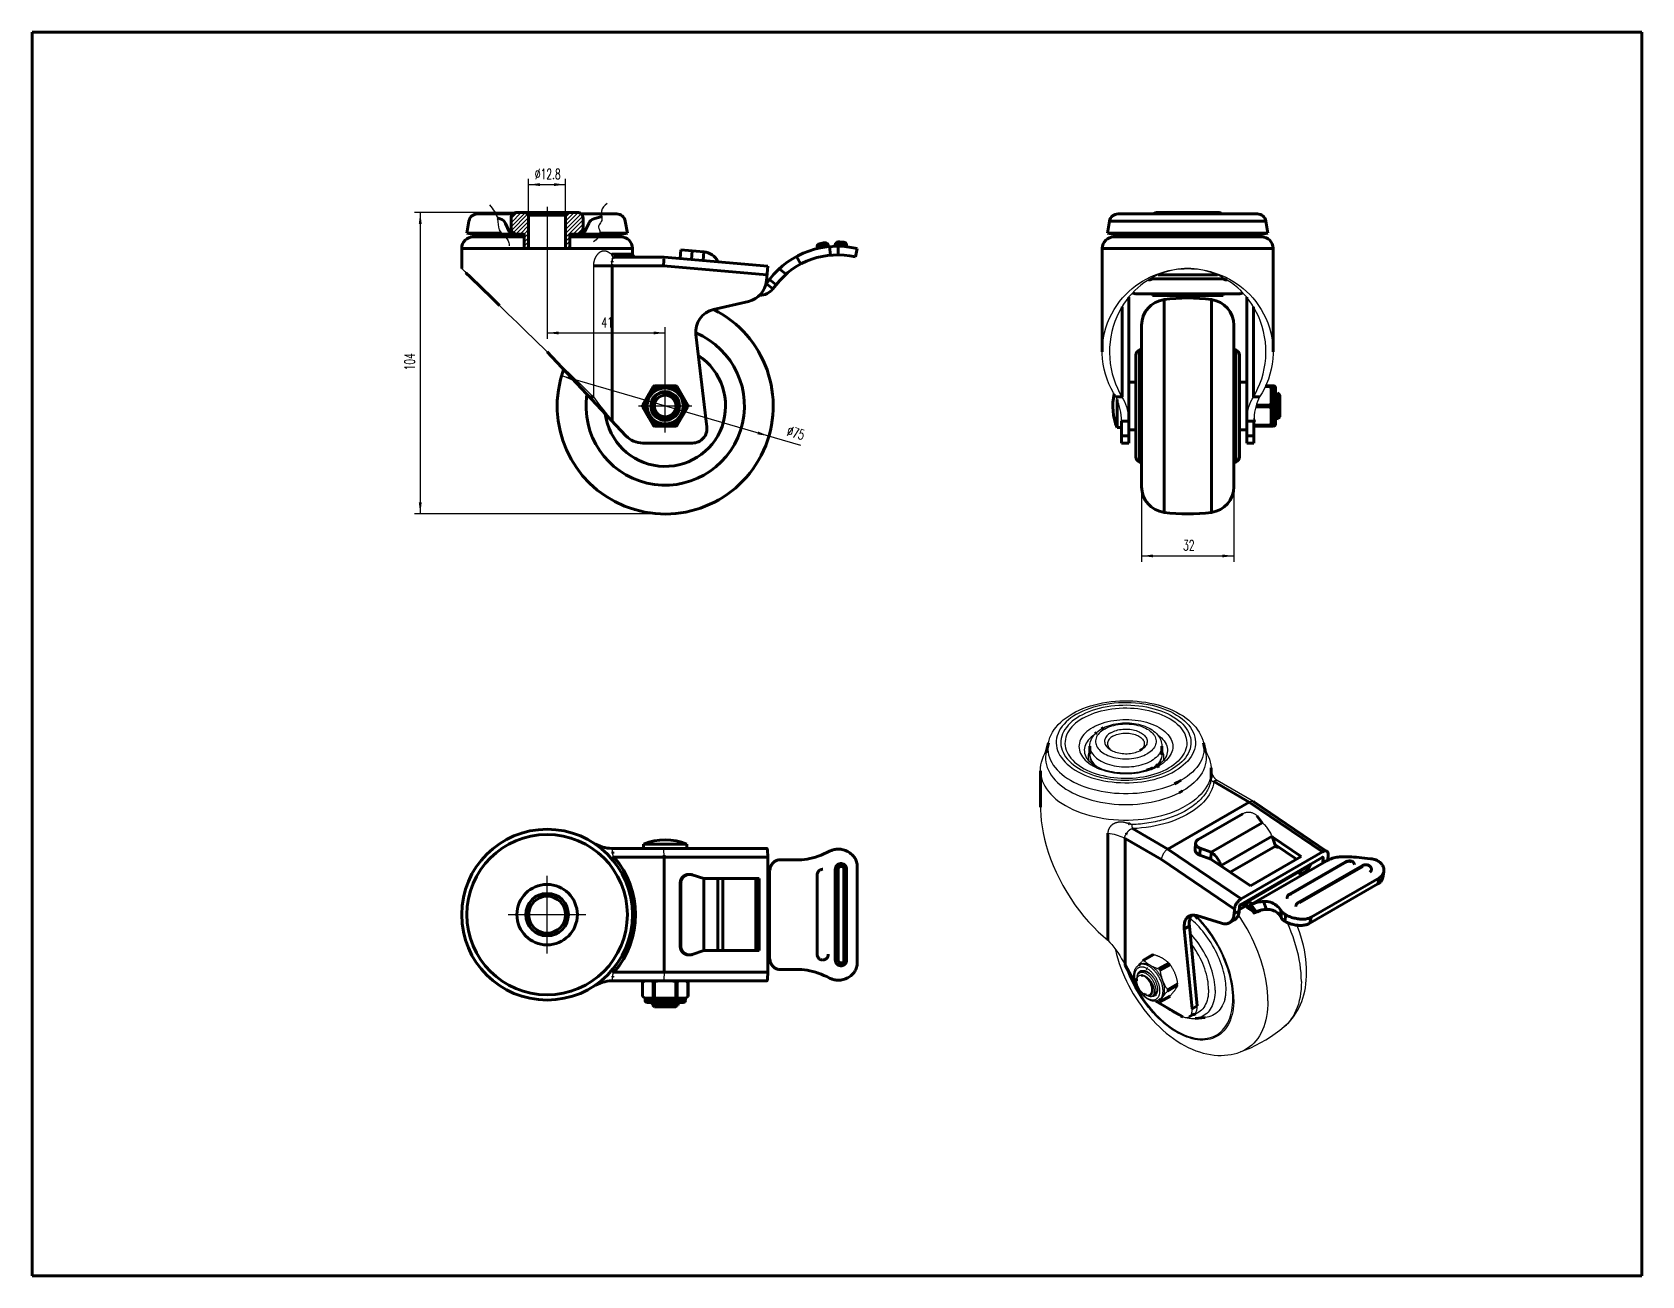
# Model space of a CAD drawing. Header units: millimetres. Extents: x 0 to 559, y 0 to 432.
import ezdxf

# ---------------------------------------------------------------- set-up
doc = ezdxf.new("R2010")
doc.units = ezdxf.units.MM
doc.linetypes.add('EB_DASHDOT', pattern=[39, 30, -3, 3, -3])
for name, color, linetype, lineweight in [('CAXA0', 7, 'Continuous', 70), ('CAXA1', 1, 'EB_DASHDOT', 25), ('CAXA3', 7, 'Continuous', 25), ('CAXA4', 3, 'Continuous', 25), ('CAXA5', 4, 'Continuous', 25)]:
    doc.layers.add(name, color=color, linetype=linetype, lineweight=lineweight)
doc.styles.add('标准', font='txt', dxfattribs={"width": 0.667, "bigfont": 'gbcbig.shx'})
doc.dimstyles.new('标准', dxfattribs={"dimtxt": 3.5, "dimasz": 4, "dimexe": 2, "dimexo": 0, "dimtad": 1, "dimdec": 1, "dimdsep": 46, "dimtxsty": '标准', "dimcen": 0, "dimdle": 6, "dimazin": 2, "dimtfac": 1, "dimtdec": 3, "dimtmove": 0, "dimatfit": 3, "dimfxl": 0, "dimtolj": 1, "dimtzin": 0, "dimarcsym": 0})

msp = doc.modelspace()

# ---------------------------------------------------------------- blocks, each defined once
blk = doc.blocks.new('CAXBLOCK0')
at = {"layer": 'CAXA0', "color": 0, "linetype": 'Continuous', "lineweight": 25}
for p, q in [((166.25, 364.24), (171.22, 369.21)), ((166.25, 365.66), (169.81, 369.21)), ((166.25, 367.07), (168.39, 369.21)), ((166.4, 362.97), (172, 368.57)), ((167, 362.16), (172.35, 367.51)), ((167.98, 361.73), (172.35, 366.1)), ((169.38, 361.71), (172.35, 364.69)), ((170.79, 361.71), (172.35, 363.27)), ((170.85, 360.36), (172.35, 361.86)), ((170.85, 358.94), (172.35, 360.44)), ((170.85, 357.53), (172.35, 359.03)), ((171.45, 356.71), (172.35, 357.62))]:
    blk.add_line(p, q, dxfattribs=at)
blk = doc.blocks.new('CAXBLOCK1')
at = {"layer": 'CAXA0', "color": 0, "linetype": 'Continuous', "lineweight": 25}
for p, q in [((185.15, 366.17), (188.19, 369.21)), ((185.15, 367.59), (186.78, 369.21)), ((185.15, 364.76), (189.58, 369.19)), ((185.15, 363.34), (190.55, 368.74)), ((185.15, 361.93), (191.13, 367.91)), ((185.15, 360.52), (191.25, 366.62)), ((187.76, 361.71), (191.25, 365.2)), ((189.18, 361.71), (191.25, 363.79)), ((185.15, 359.1), (186.65, 360.6)), ((185.15, 357.69), (186.65, 359.19)), ((185.59, 356.71), (186.65, 357.77))]:
    blk.add_line(p, q, dxfattribs=at)
blk = doc.blocks.new('*CAXBLOCK23')
at = {"layer": 'CAXA4', "linetype": 'Continuous', "lineweight": 25}
for points in [[(172.35, 378.88), (176.35, 378.38), (176.35, 379.38)], [(185.15, 378.88), (181.15, 378.38), (181.15, 379.38)]]:
    blk.add_hatch(color=0, dxfattribs=at).paths.add_polyline_path(points, flags=0)
at = {"layer": 'CAXA4', "color": 0, "linetype": 'Continuous', "lineweight": 25}
for p, q in [((172.35, 368.21), (172.35, 380.88)), ((185.15, 368.21), (185.15, 380.88)), ((172.35, 378.88), (185.15, 378.88))]:
    blk.add_line(p, q, dxfattribs=at)
at = {"layer": 'CAXA4', "color": 0, "linetype": 'Continuous', "lineweight": 25, "insert": (174.48, 384.3), "char_height": 3.5, "attachment_point": 1, "style": '标准'}
blk.add_mtext('{%%C}12.8', dxfattribs=at)
blk = doc.blocks.new('*CAXBLOCK34')
at = {"layer": 'CAXA4', "linetype": 'Continuous', "lineweight": 25}
for points in [[(134.72, 369.21), (134.22, 365.21), (135.22, 365.21)], [(134.72, 264.51), (134.22, 268.51), (135.22, 268.51)]]:
    blk.add_hatch(color=0, dxfattribs=at).paths.add_polyline_path(points, flags=0)
at = {"layer": 'CAXA4', "color": 0, "linetype": 'Continuous', "lineweight": 25}
for p, q in [((168.25, 369.21), (132.72, 369.21)), ((134.72, 369.21), (134.72, 264.51)), ((219.75, 264.51), (132.72, 264.51))]:
    blk.add_line(p, q, dxfattribs=at)
at = {"layer": 'CAXA4', "color": 0, "linetype": 'Continuous', "lineweight": 25, "insert": (129.3, 314.35), "char_height": 3.5, "attachment_point": 1, "rotation": 90, "style": '标准'}
blk.add_mtext('104', dxfattribs=at)
blk = doc.blocks.new('*CAXBLOCK45')
at = {"layer": 'CAXA4', "linetype": 'Continuous', "lineweight": 25}
for points in [[(183.74, 312.48), (187.72, 311.84), (187.44, 310.88)], [(255.76, 291.55), (252.06, 293.14), (251.78, 292.18)]]:
    blk.add_hatch(color=0, dxfattribs=at).paths.add_polyline_path(points, flags=0)
at = {"layer": 'CAXA4', "color": 0, "linetype": 'Continuous', "lineweight": 25}
blk.add_line((266.83, 288.33), (183.74, 312.48), dxfattribs=at)
at = {"layer": 'CAXA4', "color": 0, "linetype": 'Continuous', "lineweight": 25, "insert": (262.73, 295.17), "char_height": 3.5, "attachment_point": 1, "rotation": 343.7969, "style": '标准'}
blk.add_mtext('{%%C}75', dxfattribs=at)
blk = doc.blocks.new('*CAXBLOCK56')
at = {"layer": 'CAXA4', "linetype": 'Continuous', "lineweight": 25}
for points in [[(178.75, 327.37), (182.75, 326.87), (182.75, 327.87)], [(219.75, 327.37), (215.75, 326.87), (215.75, 327.87)]]:
    blk.add_hatch(color=0, dxfattribs=at).paths.add_polyline_path(points, flags=0)
at = {"layer": 'CAXA4', "color": 0, "linetype": 'Continuous', "lineweight": 25}
for p, q in [((178.75, 348.47), (178.75, 325.37)), ((178.75, 327.37), (219.75, 327.37)), ((219.75, 311.26), (219.75, 329.37))]:
    blk.add_line(p, q, dxfattribs=at)
at = {"layer": 'CAXA4', "color": 0, "linetype": 'Continuous', "lineweight": 25, "insert": (197.63, 332.79), "char_height": 3.5, "attachment_point": 1, "style": '标准'}
blk.add_mtext('41', dxfattribs=at)
blk = doc.blocks.new('*CAXBLOCK67')
at = {"layer": 'CAXA4', "linetype": 'Continuous', "lineweight": 25}
for points in [[(385.16, 249.95), (389.16, 249.45), (389.16, 250.45)], [(417.16, 249.95), (413.16, 249.45), (413.16, 250.45)]]:
    blk.add_hatch(color=0, dxfattribs=at).paths.add_polyline_path(points, flags=0)
at = {"layer": 'CAXA4', "color": 0, "linetype": 'Continuous', "lineweight": 25}
for p, q in [((385.16, 273.99), (385.16, 247.95)), ((417.16, 273.99), (417.16, 247.95)), ((385.16, 249.95), (417.16, 249.95))]:
    blk.add_line(p, q, dxfattribs=at)
at = {"layer": 'CAXA4', "color": 0, "linetype": 'Continuous', "lineweight": 25, "insert": (399.54, 255.37), "char_height": 3.5, "attachment_point": 1, "style": '标准'}
blk.add_mtext('32', dxfattribs=at)

# ---------------------------------------------------------------- dimensions: what is measured, and where the dimension line sits
at = {"layer": 'CAXA4'}
for base, p1, p2, text, picture, middle in [((178.753416, 378.875998), (172.353416, 368.212296), (185.153416, 368.212296), '{%%C}12.8', '*CAXBLOCK23', (178.753421, 381.898498)), ((199.253416, 327.370587), (178.753416, 348.474417), (219.753416, 311.262296), '41', '*CAXBLOCK56', (199.253421, 330.393087)), ((401.157932, 249.954205), (385.157924, 273.994973), (417.157939, 273.994969), '32', '*CAXBLOCK67', (401.157936, 252.976705))]:
    dim = msp.add_linear_dim(base=base, p1=p1, p2=p2, text=text, dimstyle='标准', dxfattribs=at)
    dim.commit()
    dim.dimension.update_dxf_attribs({"geometry": picture, "text_midpoint": middle})
dim = msp.add_linear_dim(base=(134.724639, 316.862295), p1=(168.253416, 369.212296), p2=(219.753416, 264.512293), angle=270, text='104', dimstyle='标准', dxfattribs=at)
dim.commit()
dim.dimension.update_dxf_attribs({"geometry": '*CAXBLOCK34', "text_midpoint": (131.702139, 316.86229)})
dim = msp.add_diameter_dim_2p(p1=(183.742961, 312.476396), p2=(255.763871, 291.548196), text='{%%C}75', dimstyle='标准', dxfattribs=at)
dim.commit()
dim.dimension.update_dxf_attribs({"geometry": '*CAXBLOCK45', "text_midpoint": (264.78101, 292.075474)})

# ---------------------------------------------------------------- linework, layer by layer
at = {"layer": 'CAXA0', "color": 7, "linetype": 'Continuous', "lineweight": 70}
for p, q in [((0, 0), (0, 431.8)), ((0, 431.8), (558.8, 431.8)), ((558.8, 0), (558.8, 431.8)), ((189.253416, 369.212296), (168.253416, 369.212296)), ((171.353416, 369.212296), (172.353416, 368.212296)), ((186.153416, 369.212296), (185.153416, 368.212296)), ((411.657931, 369.212296), (390.657931, 369.212296)), ((151.624396, 366.23324), (150.88847, 362.059592)), ((162.472958, 367.014455), (161.46374, 367.322032)), ((164.317297, 365.412618), (165.638929, 362.578369)), ((166.253416, 367.212296), (166.253416, 363.712296)), ((172.353416, 368.212296), (185.153416, 368.212296)), ((172.353416, 368.212296), (172.353416, 360.712296)), ((172.353416, 368.212296), (172.353416, 356.712296)), ((185.153416, 360.712296), (185.153416, 368.212296)), ((185.153416, 368.212296), (185.153416, 356.712296)), ((191.253416, 367.212296), (191.253416, 363.712296)), ((193.189535, 365.412618), (191.867902, 362.578369)), ((197.733172, 367.837114), (195.033873, 367.014455)), ((205.882435, 366.23324), (206.618362, 362.059592)), ((374.028916, 366.233241), (373.292989, 362.059593)), ((374.028916, 366.233241), (428.286947, 366.233241)), ((376.983339, 368.712296), (425.332524, 368.712296)), ((428.286947, 366.233241), (429.022874, 362.059593)), ((150.88847, 362.059592), (152.858085, 361.712296)), ((150.88847, 362.059592), (162.909467, 362.059592)), ((152.858085, 361.712296), (170.853416, 361.712296)), ((170.853416, 360.712296), (153.101612, 360.712296)), ((186.653416, 361.712296), (204.648747, 361.712296)), ((204.405213, 360.712296), (186.653416, 360.712296)), ((197.060815, 362.059592), (206.618362, 362.059592)), ((206.618362, 362.059592), (204.648747, 361.712296)), ((275.661122, 357.707671), (275.031998, 357.62656)), ((276.251577, 357.780777), (275.661122, 357.707671)), ((276.389428, 357.79741), (276.251577, 357.780777)), ((276.439646, 357.312442), (276.389428, 357.79741)), ((278.805798, 357.950954), (279.238888, 357.953358)), ((278.817281, 357.467227), (278.805798, 357.950954)), ((279.238888, 357.953358), (279.666623, 357.954217)), ((279.666623, 357.954217), (280.0532, 357.953708)), ((280.0532, 357.953708), (280.479103, 357.951736)), ((280.479103, 357.951736), (280.779125, 357.949429)), ((280.758643, 357.450359), (280.791833, 358.258442)), ((281.371123, 357.904617), (280.779124, 357.949428)), ((280.791833, 358.258442), (280.803259, 358.537239)), ((280.819776, 358.944), (280.820129, 358.949472)), ((282.008193, 357.853154), (281.371123, 357.904617)), ((282.606316, 357.801778), (282.008193, 357.853154)), ((282.745922, 357.789346), (282.606316, 357.801778)), ((282.694838, 357.30794), (282.745922, 357.789346)), ((373.292989, 362.059593), (375.262604, 361.712296)), ((373.292989, 362.059593), (429.022874, 362.059593)), ((375.262604, 361.712296), (427.053259, 361.712296)), ((426.809732, 360.712296), (375.50683, 360.712296)), ((429.022874, 362.059593), (427.053259, 361.712296)), ((149.101612, 356.712296), (208.405213, 356.712296)), ((149.101615, 356.712296), (149.101615, 349.712296)), ((149.101615, 356.712296), (149.101615, 349.712296)), ((208.405216, 354.712296), (201.223465, 354.712296)), ((201.320859, 352.029384), (201.380145, 352.279362)), ((201.380145, 352.279362), (201.396925, 352.352158)), ((201.396925, 352.352158), (201.413295, 352.425534)), ((201.521323, 353.053756), (201.545779, 353.251216)), ((219.353417, 353.712296), (201.957854, 353.71222)), ((208.405216, 356.712296), (208.405216, 354.712296)), ((208.405216, 356.712296), (208.405216, 354.712296)), ((219.299397, 352.475037), (219.222435, 350.712296)), ((219.319734, 352.941206), (219.299397, 352.475037)), ((255.346911, 350.563274), (219.353417, 353.712296)), ((224.962973, 353.221524), (225.22444, 356.210108)), ((225.22444, 356.210108), (233.193997, 355.512862)), ((228.893865, 352.877615), (229.155332, 355.866199)), ((233.193997, 355.512862), (232.93253, 352.524278)), ((238.017102, 352.259637), (237.715265, 352.105843)), ((238.017102, 352.259637), (238.113203, 352.071028)), ((265.39688, 353.938685), (266.810114, 351.292411)), ((273.066014, 357.261074), (272.532871, 357.145806)), ((272.64459, 356.672033), (272.532871, 357.145806)), ((273.630982, 357.380506), (273.066014, 357.261074)), ((274.16664, 357.491174), (273.630982, 357.380506)), ((274.448151, 357.548303), (274.16664, 357.491174)), ((275.031998, 357.62656), (274.44815, 357.548306)), ((276.829364, 357.354203), (277.09935, 354.366376)), ((279.817809, 357.474548), (279.78895, 354.474687)), ((286.457519, 356.664952), (285.764689, 353.74605)), ((371.506131, 356.712296), (371.506131, 320.815967)), ((371.506131, 356.712296), (430.809732, 356.712296)), ((430.809732, 356.712296), (430.809732, 320.81597)), ((150.571222, 348.278782), (152.189838, 346.703152)), ((152.189838, 346.703152), (159.560767, 339.520479)), ((194.828308, 350.712296), (219.222435, 350.712296)), ((201.296619, 350.95623), (201.278839, 351.027054)), ((201.304589, 351.959245), (201.320859, 352.029384)), ((201.333772, 350.712296), (201.333772, 296.789311)), ((255.085444, 347.574689), (219.222435, 350.712296)), ((254.897438, 345.425769), (255.346911, 350.563274)), ((261.729988, 347.778337), (259.33145, 349.658142)), ((388.657931, 346.184207), (388.657931, 346.459015)), ((390.873575, 347.552119), (411.442643, 347.552119)), ((413.657931, 346.459), (413.657931, 346.184207)), ((254.804864, 344.562669), (255.916916, 345.981592)), ((254.804864, 344.562669), (257.166094, 342.712103)), ((258.278146, 344.131026), (255.916916, 345.981592)), ((257.166094, 342.712103), (258.278146, 344.131026)), ((383.657931, 340.953467), (418.657931, 340.953467)), ((388.657931, 346.184207), (413.657931, 346.184207)), ((388.907931, 340.953467), (388.907931, 340.413883)), ((413.407931, 340.953467), (413.407931, 340.413883)), ((159.560767, 339.520479), (162.192301, 336.95501)), ((248.727488, 338.328055), (236.572844, 335.521934)), ((378.342279, 305.154429), (378.342279, 336.462127)), ((380.657931, 289.149002), (380.657931, 339.758632)), ((413.407931, 340.413235), (388.907931, 340.413235)), ((392.922627, 265.080151), (392.922627, 338.944441)), ((409.393231, 265.080147), (409.393231, 338.944445)), ((421.657931, 339.758437), (421.657931, 289.149002)), ((423.973584, 336.462228), (423.973584, 305.154429)), ((385.157924, 330.029291), (385.157924, 273.994973)), ((417.157939, 330.029295), (417.157939, 273.994969)), ((230.427912, 326.786609), (234.221531, 294.736729)), ((206.143842, 291.670625), (178.752616, 320.817675)), ((383.157929, 319.611888), (383.157929, 284.412704)), ((384.473893, 321.491275), (385.157924, 321.74024)), ((384.473893, 282.533317), (384.473893, 321.491275)), ((417.157939, 321.740248), (417.841967, 321.491285)), ((417.841967, 282.533307), (417.841967, 321.491285)), ((419.157934, 319.611898), (419.157934, 284.412695)), ((211.83675, 302.300229), (215.545725, 308.724363)), ((216.04444, 309.012296), (223.462391, 309.012296)), ((223.961106, 308.724363), (227.670081, 302.300229)), ((380.657929, 310.262296), (383.157929, 310.262296)), ((419.157934, 310.262296), (421.657934, 310.262296)), ((429.625672, 308.724363), (428.071766, 308.724363)), ((428.206202, 309.012296), (430.907931, 309.012296)), ((429.625672, 308.724363), (429.625672, 309.012296)), ((430.907931, 309.012296), (430.157931, 309.012296)), ((430.157931, 295.012296), (430.157931, 309.012296)), ((430.907931, 309.012296), (430.907931, 295.012296)), ((431.657931, 308.262296), (431.657931, 295.762296)), ((193.473003, 305.154429), (194.828308, 305.154429)), ((378.342279, 305.154429), (376.241529, 305.154429)), ((376.657931, 294.512296), (376.657931, 304.249306)), ((423.973584, 305.154429), (426.074334, 305.154429)), ((429.625672, 302.300229), (424.955688, 302.300229)), ((429.625672, 302.300229), (429.625672, 301.724363)), ((432.072651, 305.797532), (431.657931, 306.639487)), ((431.714605, 305.422378), (431.694997, 305.802878)), ((431.734213, 304.990184), (431.714605, 305.422378)), ((431.75382, 304.512849), (431.734213, 304.990184)), ((431.783232, 303.728194), (431.75382, 304.512849)), ((431.842056, 302.012296), (431.783232, 303.728194)), ((431.889916, 300.60534), (431.842056, 302.012296)), ((432.319702, 306.578168), (432.056411, 305.830484)), ((432.192153, 304.559419), (432.170061, 304.9249)), ((432.214244, 304.144943), (432.192153, 304.559419)), ((432.236336, 303.689443), (432.214244, 304.144943)), ((432.280519, 302.691042), (432.236336, 303.689443)), ((432.346793, 301.121138), (432.280519, 302.691042)), ((433.011008, 305.909219), (432.331344, 306.588883)), ((432.395998, 305.862488), (432.410872, 305.524224)), ((432.410872, 305.524224), (432.425788, 305.131321)), ((432.425788, 305.131321), (432.440802, 304.688189)), ((432.440802, 304.688189), (432.463627, 303.940044)), ((432.463627, 303.940044), (432.494065, 302.847861)), ((433.072651, 305.797532), (433.052431, 305.838558)), ((433.058176, 305.83549), (433.064147, 305.847485)), ((433.064147, 305.847485), (433.072017, 305.848211)), ((433.072017, 305.848211), (433.078911, 305.834798)), ((433.157931, 305.762296), (433.072032, 305.848195)), ((433.088582, 305.714759), (433.108949, 305.626513)), ((433.093829, 305.761383), (433.101366, 305.701619)), ((433.101366, 305.701619), (433.108949, 305.626513)), ((433.157931, 305.76213), (433.157931, 298.262462)), ((215.545725, 295.300229), (211.83675, 301.724363)), ((227.670081, 301.724363), (223.961106, 295.300229)), ((378.157931, 289.149002), (378.157931, 296.789311)), ((380.657931, 296.789311), (378.157931, 296.789311)), ((421.657931, 296.789311), (424.157931, 296.789311)), ((424.157931, 296.789311), (424.157931, 289.149002)), ((424.31227, 296.821094), (424.276472, 297.033077)), ((424.352605, 296.608168), (424.31227, 296.821094)), ((429.625672, 301.724363), (424.789411, 301.724363)), ((431.682518, 300.817647), (431.657931, 301.539496)), ((431.657931, 297.905995), (431.87687, 297.283902)), ((431.712865, 299.968005), (431.682518, 300.817647)), ((431.733096, 299.440956), (431.712865, 299.968005)), ((431.753327, 298.955395), (431.733096, 299.440956)), ((431.773558, 298.519157), (431.753327, 298.955395)), ((431.793789, 298.139279), (431.773558, 298.519157)), ((431.918632, 299.81404), (431.889916, 300.60534)), ((431.892056, 297.262296), (432.092056, 297.262296)), ((431.937776, 299.324657), (431.918632, 299.81404)), ((431.95692, 298.874113), (431.937776, 299.324657)), ((431.976064, 298.468919), (431.95692, 298.874113)), ((431.995208, 298.114931), (431.976064, 298.468919)), ((432.102897, 297.273313), (432.556411, 298.194108)), ((432.37993, 300.377022), (432.346793, 301.121138)), ((432.402022, 299.918313), (432.37993, 300.377022)), ((432.424113, 299.499884), (432.402022, 299.918313)), ((432.446205, 299.129783), (432.424113, 299.499884)), ((432.540153, 298.240223), (432.689034, 297.817681)), ((432.562922, 300.345694), (432.586344, 299.599517)), ((432.586344, 299.599517), (432.601699, 299.164442)), ((432.601699, 299.164442), (432.616941, 298.783213)), ((432.616941, 298.783213), (432.632175, 298.458615)), ((433.157931, 298.262296), (432.701688, 297.806053)), ((223.462391, 295.012296), (216.04444, 295.012296)), ((376.657931, 294.512296), (378.157931, 294.512296)), ((380.657931, 291.670625), (378.157931, 291.670625)), ((380.657929, 293.762296), (383.157929, 293.762296)), ((419.157934, 293.762296), (421.657934, 293.762296)), ((421.657931, 291.670625), (424.157931, 291.670625)), ((424.157931, 295.012296), (430.907931, 295.012296)), ((429.625672, 295.300229), (424.690191, 295.300229)), ((424.690191, 295.300229), (424.690191, 295.012296)), ((429.625672, 295.300229), (429.625672, 295.012296)), ((430.907931, 295.012296), (430.157931, 295.012296)), ((229.256193, 289.149002), (211.973713, 289.149002)), ((380.657931, 289.149002), (378.157931, 289.149002)), ((421.657931, 289.149002), (424.157931, 289.149002)), ((384.473893, 282.533317), (385.157924, 282.284352)), ((417.157939, 282.284344), (417.841967, 282.533307)), ((371.262849, 189.94428), (371.890278, 190.282554)), ((352.770166, 185.079115), (352.039981, 181.724296)), ((368.988246, 188.172729), (369.477298, 188.654348)), ((406.604827, 185.079115), (407.335012, 181.724296)), ((367.187496, 183.925699), (367.187496, 181.067941)), ((384.930085, 182.622855), (384.590198, 182.36712)), ((385.230072, 182.89472), (384.930085, 182.622855)), ((392.187496, 181.067941), (392.185594, 180.942021)), ((392.187496, 183.925699), (392.187496, 181.067941)), ((407.148883, 182.579458), (407.305632, 182.341654)), ((350.035696, 175.352424), (350.035696, 162.674692)), ((368.43224, 177.493294), (368.504243, 177.358263)), ((387.579844, 175.779645), (386.794647, 175.523747)), ((388.327679, 176.059048), (387.579844, 175.779645)), ((389.035144, 176.359809), (388.327679, 176.059048)), ((390.620268, 177.569205), (390.170907, 177.137428)), ((390.782544, 177.29728), (390.318, 177.015749)), ((390.421997, 176.697352), (391.199564, 177.117817)), ((391.215466, 177.586615), (390.782544, 177.29728)), ((390.948668, 177.504389), (390.86907, 177.355108)), ((409.298838, 176.359697), (409.339297, 175.352424)), ((409.316325, 173.337021), (409.311031, 173.214215)), ((409.321415, 173.469339), (409.316325, 173.337021)), ((409.326208, 173.611674), (409.321415, 173.469339)), ((409.330578, 173.764499), (409.326208, 173.611674)), ((409.339297, 175.352424), (409.326756, 174.854587)), ((409.334323, 173.927663), (409.330578, 173.764499)), ((409.337206, 174.100522), (409.334323, 173.927663)), ((409.338933, 174.280602), (409.337206, 174.100522)), ((409.339297, 174.406813), (409.338933, 174.280602)), ((409.339297, 175.352424), (409.339297, 174.404486)), ((396.513964, 170.840255), (397.722838, 171.425896)), ((397.722838, 171.425896), (398.870687, 172.051128)), ((398.212082, 167.700706), (399.391068, 168.342899)), ((409.289244, 172.813781), (409.283814, 172.734487)), ((409.29469, 172.900837), (409.289244, 172.813781)), ((409.300162, 172.996366), (409.29469, 172.900837)), ((409.305622, 173.100705), (409.300162, 172.996366)), ((409.311031, 173.214215), (409.305622, 173.100705)), ((410.253749, 171.585512), (422.538229, 164.493224)), ((422.538229, 164.493224), (394.254076, 148.163458)), ((422.538229, 164.493224), (447.989579, 147.228029)), ((424.011078, 164.657468), (424.067154, 164.622323)), ((424.067915, 164.621811), (449.488839, 147.377254)), ((380.919318, 156.881297), (380.568304, 157.008732)), ((381.042129, 156.837116), (380.919318, 156.881297)), ((420.325752, 160.461705), (404.769467, 151.480334)), ((427.021759, 157.25127), (409.344163, 147.045166)), ((427.021759, 157.25127), (425.11843, 159.738413)), ((373.435726, 153.719007), (373.435726, 116.520898)), ((379.379046, 152.004669), (379.369675, 152.080091)), ((379.390863, 151.853431), (379.390898, 107.817324)), ((392.040145, 144.542691), (379.390898, 151.845572)), ((379.803517, 153.394359), (379.851245, 153.468991)), ((379.851245, 153.468991), (379.901558, 153.546371)), ((379.901558, 153.546371), (379.954779, 153.626924)), ((394.254076, 148.163458), (381.969367, 155.255878)), ((430.432224, 152.626016), (412.754628, 142.419912)), ((431.637592, 149.198466), (430.432224, 152.626016)), ((430.500178, 152.432784), (440.573043, 145.599748)), ((201.223465, 144.743485), (201.981262, 145.395975)), ((201.296664, 148.140371), (201.274506, 148.184)), ((201.322406, 148.393323), (201.326211, 148.39424)), ((201.326211, 148.39424), (201.330251, 148.395179)), ((201.330251, 148.395179), (201.33202, 148.39558)), ((201.333772, 148.395975), (255.085444, 148.395975)), ((201.536537, 147.10771), (201.526617, 147.218151)), ((201.545828, 146.99361), (201.536537, 147.10771)), ((201.564266, 146.760248), (201.545828, 146.99361)), ((201.574208, 146.64359), (201.564266, 146.760248)), ((201.980611, 145.395975), (219.353417, 145.395975)), ((212.253416, 149.895975), (212.253416, 148.395975)), ((212.253416, 149.895975), (227.253416, 149.895975)), ((219.222435, 148.395975), (255.085444, 148.395975)), ((219.352634, 145.70975), (219.350495, 146.020058)), ((219.352634, 145.70975), (219.353417, 105.395975)), ((219.353417, 145.395975), (255.346911, 145.395975)), ((227.253416, 149.895975), (227.253416, 148.395975)), ((255.346911, 145.395975), (255.346911, 105.395975)), ((279.817809, 148.145975), (279.529233, 148.139487)), ((419.705425, 130.898262), (394.254076, 148.163458)), ((403.707211, 147.950296), (403.892097, 150.28374)), ((405.351048, 146.099076), (405.535934, 148.432521)), ((405.351048, 146.099076), (409.159277, 144.711722)), ((405.535934, 148.432521), (409.344163, 147.045166)), ((409.344163, 147.045166), (409.159277, 144.711722)), ((431.637592, 149.198466), (415.921233, 140.124677)), ((447.989579, 147.228029), (419.705425, 130.898262)), ((440.573043, 145.599748), (422.895447, 135.393644)), ((431.44653, 149.741762), (438.941251, 144.657638)), ((432.573203, 148.788834), (432.644798, 148.928904)), ((432.741373, 148.807084), (432.762744, 148.848894)), ((447.851371, 145.306877), (448.158245, 145.098706)), ((449.926004, 146.119316), (449.793063, 144.44147)), ((259.33145, 144.395975), (265.39688, 144.395975)), ((279.814575, 141.145975), (278.805516, 141.145975)), ((278.805516, 141.145975), (278.805516, 109.645975)), ((278.863717, 141.623776), (278.830117, 141.458628)), ((279.814575, 141.145975), (279.814575, 109.645975)), ((282.751505, 141.145975), (281.824367, 141.145975)), ((281.824367, 141.145975), (281.824367, 109.645975)), ((282.751505, 141.145975), (282.751505, 109.645975)), ((286.457519, 108.645975), (286.457519, 142.145975)), ((417.399228, 127.340085), (392.040145, 144.542691)), ((409.159277, 144.711722), (422.895447, 135.393644)), ((412.754628, 142.419912), (412.541195, 142.417562)), ((412.754628, 142.419912), (412.822582, 142.22668)), ((447.835507, 145.283491), (419.551353, 128.953725)), ((439.576888, 140.139783), (422.252844, 130.137801)), ((422.669658, 128.655182), (449.224634, 143.986613)), ((436.464879, 132.4642), (455.910776, 143.691227)), ((436.82578, 132.479528), (456.271136, 143.706242)), ((461.779307, 142.425453), (439.505536, 129.565763)), ((443.289183, 142.283065), (439.576888, 140.139783)), ((439.994981, 139.738809), (440.460768, 140.650088)), ((461.928968, 142.166233), (440.01194, 129.512507)), ((442.409482, 140.561992), (440.438552, 139.424082)), ((442.952042, 140.365151), (442.377686, 140.543634)), ((442.409482, 140.561992), (443.289183, 142.283065)), ((442.903449, 141.071898), (443.78315, 142.792971)), ((448.009786, 143.285224), (448.025304, 143.420859)), ((448.158245, 145.098706), (448.025304, 143.420859)), ((448.025304, 143.420859), (449.793063, 144.44147)), ((449.775914, 144.291575), (449.793063, 144.44147)), ((458.132961, 143.927971), (458.103995, 143.937323)), ((458.151947, 143.920615), (458.132961, 143.927971)), ((459.036532, 142.795934), (459.036697, 142.793943)), ((464.208244, 142.395953), (464.201103, 142.400419)), ((464.942122, 140.991581), (464.942019, 140.990529)), ((469.119952, 139.639687), (469.235401, 140.262065)), ((224.962973, 136.395975), (224.962973, 114.395975)), ((224.962973, 136.395975), (225.22444, 136.395975)), ((225.22444, 136.395975), (225.22444, 114.395975)), ((233.193997, 137.895975), (229.155332, 139.242948)), ((233.193997, 137.895975), (252.358327, 137.895975)), ((233.193997, 137.895975), (233.193997, 112.895975)), ((238.017102, 137.895975), (238.017102, 112.895975)), ((239.721743, 137.895975), (239.721743, 112.895975)), ((251.199555, 137.895975), (251.199555, 137.645975)), ((251.199555, 137.645975), (252.140437, 137.645975)), ((251.199555, 137.645975), (251.199555, 113.145975)), ((252.140437, 137.895975), (252.140437, 112.895975)), ((252.358327, 137.895975), (252.358327, 112.895975)), ((255.346911, 137.645975), (255.916916, 137.645975)), ((255.916916, 139.395975), (255.916916, 111.395975)), ((272.506177, 111.645975), (272.506177, 139.145975)), ((443.512219, 122.406024), (467.200198, 136.082203)), ((444.002126, 124.506473), (467.690105, 138.182652)), ((467.690105, 138.182652), (467.200198, 136.082203)), ((468.881576, 138.324447), (468.988944, 138.922314)), ((468.988944, 138.922314), (469.119952, 139.639687)), ((422.252844, 130.137801), (419.168938, 128.357317)), ((420.489263, 127.906423), (421.368964, 129.627496)), ((422.252844, 130.137801), (421.373143, 128.416728)), ((424.926065, 126.426767), (423.230035, 128.940813)), ((427.51896, 129.959732), (428.518271, 127.222102)), ((435.688737, 131.015319), (435.688472, 131.016752)), ((404.603218, 124.536126), (403.99842, 125.139351)), ((412.903456, 122.385762), (404.308788, 125.056579)), ((417.398677, 123.577437), (415.630917, 122.556826)), ((417.399228, 127.340085), (417.266287, 125.662239)), ((417.266287, 125.662239), (419.034046, 126.682849)), ((419.166987, 128.360696), (419.034046, 126.682849)), ((421.373143, 128.416728), (419.065881, 127.084638)), ((424.103328, 125.987857), (422.428987, 128.469754)), ((426.132531, 126.662713), (426.708332, 126.99515)), ((426.452, 126.938403), (426.471842, 126.908991)), ((426.566819, 126.963825), (426.471842, 126.908991)), ((426.471842, 126.908991), (426.521958, 126.953895)), ((433.464562, 126.846694), (433.655471, 124.296908)), ((435.0645, 125.428646), (435.044093, 122.991033)), ((438.713048, 128.260969), (438.713072, 128.259863)), ((444.002126, 124.506473), (443.512219, 122.406024)), ((399.963647, 120.432777), (401.731407, 121.453387)), ((399.963647, 120.432777), (402.646152, 92.715263)), ((401.731407, 121.453387), (404.413911, 93.735873)), ((224.962973, 114.395975), (225.22444, 114.395975)), ((229.155332, 111.549001), (233.193997, 112.895975)), ((233.193997, 112.895975), (252.358327, 112.895975)), ((251.199555, 113.145975), (252.140437, 113.145975)), ((251.199555, 113.145975), (251.199555, 112.895975)), ((255.346911, 113.145975), (255.916916, 113.145975)), ((259.33145, 106.395975), (265.39688, 106.395975)), ((279.814575, 109.645975), (278.805516, 109.645975)), ((282.751505, 109.645975), (281.824367, 109.645975)), ((379.390898, 107.817324), (382.792145, 101.674238)), ((384.142672, 107.868794), (384.673, 108.174977)), ((385.574048, 109.528251), (389.063946, 111.543133)), ((385.926694, 109.559754), (389.416592, 111.574635)), ((387.112328, 106.603564), (386.90151, 106.719421)), ((391.171999, 106.531444), (394.661897, 108.546325)), ((391.524645, 106.09275), (395.014543, 108.107632)), ((201.981262, 105.395975), (201.223465, 106.048465)), ((201.261357, 102.581698), (201.27458, 102.608098)), ((201.27458, 102.608098), (201.296735, 102.651722)), ((201.296735, 102.651722), (201.312663, 102.683667)), ((201.330249, 102.396771), (201.326208, 102.39771)), ((201.333499, 102.396037), (201.330249, 102.396771)), ((255.085444, 102.395975), (201.333772, 102.395975)), ((201.541199, 103.740319), (201.564224, 104.031295)), ((219.353417, 105.395975), (201.980287, 105.395975)), ((211.831516, 101.863716), (212.753416, 102.395975)), ((211.83675, 101.863716), (211.831516, 101.863716)), ((211.831516, 96.928234), (211.831516, 101.863716)), ((211.83675, 96.928234), (211.83675, 101.863716)), ((215.545725, 101.863716), (216.04444, 101.863716)), ((215.545725, 96.928234), (215.545725, 101.863716)), ((216.04444, 96.928234), (216.04444, 101.863716)), ((255.085444, 102.395975), (219.222435, 102.395975)), ((255.346911, 105.395975), (219.353417, 105.395975)), ((223.462391, 101.863716), (223.961106, 101.863716)), ((223.462391, 96.928234), (223.462391, 101.863716)), ((223.961106, 96.928234), (223.961106, 101.863716)), ((227.67139, 101.865982), (226.753416, 102.395975)), ((227.675316, 101.863716), (227.670081, 101.863716)), ((227.670081, 96.928234), (227.670081, 101.863716)), ((227.675316, 96.928234), (227.675316, 101.863716)), ((279.529234, 102.652475), (279.817809, 102.645975)), ((383.400011, 102.41896), (383.400007, 102.942666)), ((383.457941, 103.022036), (383.426036, 102.831365)), ((384.847039, 105.676759), (384.882415, 105.715797)), ((385.232325, 104.273145), (385.058716, 104.300314)), ((385.409965, 104.229299), (385.232325, 104.273145)), ((385.359579, 106.052224), (385.373923, 106.05809)), ((394.147298, 99.333274), (397.637196, 101.348156)), ((394.147298, 98.863078), (397.637196, 100.87796)), ((211.83675, 96.928234), (211.831516, 96.928234)), ((212.753416, 96.395975), (211.831516, 96.928234)), ((212.753416, 96.395975), (226.753416, 96.395975)), ((212.753416, 95.645975), (212.753416, 96.395975)), ((226.753416, 95.645975), (212.753416, 95.645975)), ((215.545725, 96.928234), (216.04444, 96.928234)), ((223.462391, 96.928234), (223.961106, 96.928234)), ((226.753416, 96.395975), (227.675316, 96.928234)), ((226.753416, 95.645975), (226.753416, 96.395975)), ((227.675316, 96.928234), (227.670081, 96.928234)), ((386.051605, 97.826213), (386.37421, 97.639951)), ((386.32881, 97.68294), (386.511765, 97.607098)), ((389.237176, 97.242659), (389.247762, 97.242375)), ((389.925733, 97.560989), (389.789661, 97.505349)), ((390.055203, 97.628062), (389.925733, 97.560989)), ((399.135113, 90.179923), (390.112193, 95.389191)), ((391.14264, 95.74442), (391.672968, 96.050603)), ((391.524645, 95.131912), (395.014543, 97.146794)), ((226.003416, 94.895975), (213.503416, 94.895975)), ((215.003416, 94.895975), (215.003416, 94.711851)), ((215.003416, 94.895975), (215.003416, 94.711851)), ((215.014432, 94.701009), (215.935228, 94.247496)), ((216.003416, 93.395975), (215.362, 94.03739)), ((215.981342, 94.263753), (215.373153, 94.049517)), ((215.87648, 94.80989), (216.243123, 94.829498)), ((223.503416, 93.395975), (216.003416, 93.395975)), ((216.348546, 94.120623), (216.01869, 94.105547)), ((216.243123, 94.829498), (216.662979, 94.849105)), ((216.733456, 94.135588), (216.348546, 94.120623)), ((216.662979, 94.849105), (217.129682, 94.868713)), ((217.16737, 94.150475), (216.733456, 94.135588)), ((216.934829, 94.361753), (217.314356, 94.383845)), ((217.898366, 94.172788), (217.16737, 94.150475)), ((217.314356, 94.383845), (217.740801, 94.405936)), ((217.740801, 94.405936), (218.205961, 94.428028)), ((218.205961, 94.428028), (218.956555, 94.461165)), ((220.490734, 93.50454), (218.583072, 93.444957)), ((219.054675, 93.485666), (218.583072, 93.444957)), ((218.956555, 94.461165), (221.034262, 94.549531)), ((219.798728, 93.546531), (219.054675, 93.485666)), ((221.066573, 93.647469), (219.798728, 93.546531)), ((220.406077, 93.522278), (221.406749, 93.56646)), ((221.433986, 93.534558), (220.490734, 93.50454)), ((221.823644, 94.277193), (220.718309, 94.247466)), ((221.034262, 94.549531), (221.745894, 94.582668)), ((221.558266, 93.687673), (221.066573, 93.647469)), ((221.406749, 93.56646), (221.864085, 93.588552)), ((222.082133, 93.557058), (221.433986, 93.534558)), ((222.028289, 93.72778), (221.558266, 93.687673)), ((221.745894, 94.582668), (222.174261, 94.60476)), ((222.57491, 94.299356), (221.823644, 94.277193)), ((221.864085, 93.588552), (222.28082, 93.610643)), ((222.468441, 93.76779), (222.028289, 93.72778)), ((222.466488, 93.571818), (222.082133, 93.557058)), ((222.174261, 94.60476), (222.556061, 94.626851)), ((222.28082, 93.610643), (222.648938, 93.632735)), ((222.807749, 93.586427), (222.466488, 93.571818)), ((223.025932, 94.314139), (222.57491, 94.299356)), ((223.102855, 93.600951), (222.807749, 93.586427)), ((223.429437, 94.32897), (223.025932, 94.314139)), ((223.779513, 94.343912), (223.429437, 94.32897)), ((223.503416, 93.395975), (223.774487, 93.667046)), ((223.538651, 94.731255), (223.872942, 94.895975)), ((223.538651, 93.731255), (224.106444, 94.010984)), ((223.782187, 94.673283), (223.571604, 94.747496)), ((223.762343, 93.680274), (223.571604, 93.747496)), ((224.48181, 94.427036), (223.782187, 94.673283)), ((224.141602, 94.034161), (224.503416, 94.395975)), ((224.479804, 94.395975), (224.500293, 94.40608)), ((224.479804, 94.395975), (224.503416, 94.395975)), ((224.501653, 94.416187), (224.48181, 94.427036)), ((224.500293, 94.40608), (224.503416, 94.411847)), ((224.503416, 94.411847), (224.501653, 94.416187)), ((224.503416, 94.411851), (224.503416, 94.395975)), ((398.733662, 90.182023), (399.488217, 89.918113)), ((403.402862, 90.952912), (401.635102, 89.932301)), ((402.646152, 92.715263), (404.413911, 93.735873)), ((403.383203, 90.786818), (402.936161, 90.683464)), ((403.95052, 90.976978), (403.383203, 90.786818)), ((407.192738, 89.70458), (403.786356, 89.39244)), ((0, 0), (558.8, 0))]:
    msp.add_line(p, q, dxfattribs=at)
at = {"layer": 'CAXA0'}
for p, q in [((154.57882, 368.712296), (166.931431, 368.712296)), ((202.928012, 368.712296), (190.5754, 368.712296)), ((170.853416, 361.712296), (170.853416, 356.712296)), ((186.653416, 361.712296), (186.653416, 356.712296))]:
    msp.add_line(p, q, dxfattribs=at)
at = {"layer": 'CAXA0', "color": 7, "linetype": 'Continuous', "lineweight": 70}
for points in [[(274.284757, 358.514119), (274.282024, 358.530271), (274.281358, 358.535716)], [(274.531852, 357.053107), (274.295725, 358.450401), (274.284757, 358.514119)], [(280.803259, 358.537239), (280.816644, 358.863025), (280.819776, 358.944)], [(383.657931, 340.953467), (383.445198, 340.958419), (383.239187, 340.97195), (383.039897, 340.99406), (382.845309, 341.025176), (382.657442, 341.064872), (382.482361, 341.111866), (382.320483, 341.166395), (382.171391, 341.228223), (382.039897, 341.295352), (382.022908, 341.306237)], [(387.490825, 345.775626), (387.593898, 345.770479), (387.711607, 345.770226), (387.827035, 345.775486), (387.940089, 345.786483), (388.050863, 345.802993), (388.154932, 345.824357), (388.252026, 345.850772), (388.342415, 345.882041), (388.422491, 345.916915), (388.491836, 345.955541), (388.550868, 345.997773), (388.597229, 346.041924), (388.630134, 346.087433), (388.650368, 346.13486), (388.657931, 346.184207)], [(413.657931, 346.184207), (413.665495, 346.13486), (413.685729, 346.087433), (413.718634, 346.041924), (413.764995, 345.997773), (413.824027, 345.955541), (413.893372, 345.916915), (413.973448, 345.882041), (414.063837, 345.850772), (414.160931, 345.824357), (414.265, 345.802993), (414.375774, 345.786483), (414.488828, 345.775486), (414.604256, 345.770226), (414.721965, 345.770479), (414.825072, 345.775628)], [(420.293017, 341.306277), (420.275965, 341.295352), (420.144472, 341.228223), (419.99538, 341.166395), (419.833502, 341.111866), (419.658421, 341.064872), (419.470554, 341.025176), (419.275965, 340.99406), (419.076676, 340.97195), (418.870665, 340.958419), (418.657931, 340.953467)], [(404.769467, 151.480334), (404.58528, 151.362518), (404.422083, 151.236197), (404.279876, 151.101372), (404.15785, 150.956818), (404.056815, 150.80376), (403.979194, 150.64587), (403.925554, 150.483033), (403.89533, 150.315364), (403.892283, 150.283161)], [(255.085444, 148.395975), (255.108514, 148.383843), (255.131071, 148.349769), (255.153116, 148.293752), (255.174808, 148.215038), (255.195988, 148.114381), (255.216177, 147.994051), (255.235354, 147.853602), (255.253542, 147.69348), (255.270329, 147.517295), (255.285684, 147.324683), (255.29964, 147.116008), (255.311881, 146.895975), (255.322368, 146.664326), (255.331141, 146.421319), (255.338002, 146.172432), (255.342884, 145.919492), (255.345854, 145.660673), (255.346911, 145.395975)], [(276.829364, 147.420168), (275.83719, 146.922771), (274.849995, 146.47175), (273.868858, 146.067105), (272.895772, 145.710098), (271.930848, 145.399467), (270.972387, 145.131428), (270.021291, 144.90524), (269.078878, 144.721645), (268.144222, 144.579077), (267.21785, 144.477015), (266.301662, 144.415981), (265.39688, 144.395975)], [(279.529233, 148.139487), (279.461446, 148.136224), (279.110268, 148.10841), (278.764323, 148.062533), (278.422584, 147.998141), (278.08616, 147.915686), (277.758285, 147.816525), (277.44005, 147.701112), (277.130405, 147.568993), (276.829364, 147.420168)], [(286.457519, 142.145975), (286.440057, 142.546708), (286.39528, 142.938747), (286.323161, 143.322091), (286.222401, 143.697643), (286.094185, 144.0645), (285.942198, 144.419955), (285.767102, 144.763249), (285.568075, 145.095141), (285.346575, 145.415198), (285.102537, 145.724186), (284.835848, 146.02134), (284.547902, 146.303928), (284.238086, 146.572526), (283.90686, 146.826558), (283.557266, 147.061564), (283.188311, 147.277693), (282.800916, 147.474796), (282.401055, 147.647971), (281.988408, 147.79665), (281.563351, 147.9214), (281.132978, 148.019028), (280.699715, 148.088467), (280.261297, 148.130782), (279.817809, 148.145975)], [(403.707397, 147.949717), (403.704359, 147.813443), (403.722998, 147.644141), (403.765778, 147.47403), (403.83167, 147.307196), (403.921236, 147.143715), (404.033915, 146.98351), (404.167003, 146.830425), (404.320994, 146.684632), (404.495394, 146.545959), (404.686018, 146.417734), (404.891471, 146.301067), (405.113148, 146.194848), (405.351048, 146.099076)], [(403.892283, 150.283161), (403.889245, 150.146888), (403.907884, 149.977585), (403.950664, 149.807475), (404.016556, 149.64064), (404.106122, 149.47716), (404.218801, 149.316955), (404.351889, 149.163869), (404.50588, 149.018077), (404.68028, 148.879404), (404.870904, 148.751179), (405.076357, 148.634512), (405.298034, 148.528292), (405.535934, 148.432521)], [(409.344163, 147.045166), (409.630673, 146.839117), (409.911547, 146.615077), (410.186785, 146.373045), (410.457469, 146.111896), (410.722517, 145.832756), (410.978684, 145.539001), (411.226106, 145.230108), (411.464647, 144.9066), (411.690662, 144.57342), (411.903745, 144.230781), (412.104301, 143.87847), (412.28991, 143.520798), (412.459764, 143.159198), (412.61467, 142.792237), (412.754628, 142.419912)], [(432.802609, 148.821852), (432.762294, 148.810496), (432.658348, 148.793543), (432.551612, 148.78764), (432.441971, 148.793232), (432.329539, 148.809873), (432.218805, 148.836898), (432.109838, 148.874728), (432.002569, 148.922943), (431.901282, 148.979616), (431.807404, 149.044107), (431.719507, 149.117057), (431.637592, 149.198466)], [(448.085203, 145.30844), (448.076481, 145.313919), (448.044462, 145.327142), (448.007846, 145.333271), (447.96846, 145.332002), (447.926912, 145.323231), (447.882595, 145.307061), (447.835507, 145.283491)], [(449.488439, 147.37742), (449.435421, 147.410595), (449.310082, 147.469001), (449.172395, 147.508356), (449.025464, 147.527773), (448.86908, 147.526797), (448.703452, 147.505883), (448.532315, 147.465502), (448.356912, 147.405812), (448.176, 147.326654), (447.989579, 147.228029)], [(448.158245, 145.098706), (448.158929, 145.148844), (448.153889, 145.193274), (448.143124, 145.231997), (448.126259, 145.265474), (448.103668, 145.293243), (448.085203, 145.30844)], [(449.926004, 146.119316), (449.933739, 146.32025), (449.925595, 146.507653), (449.901574, 146.681525), (449.861253, 146.842977), (449.805055, 146.990899), (449.734245, 147.121956), (449.648493, 147.235763), (449.548131, 147.332705), (449.488439, 147.37742)], [(450.099981, 144.454091), (450.538539, 144.649301), (450.986859, 144.824069), (451.444943, 144.978396), (451.913145, 145.112359), (452.39111, 145.22588), (452.877774, 145.318729), (453.372785, 145.390828), (453.876495, 145.442255), (454.388906, 145.473009)], [(464.611345, 144.829191), (463.558058, 144.944369), (462.541084, 145.049668), (461.561187, 145.144847), (460.620667, 145.230006), (459.718711, 145.304718), (458.851442, 145.367749), (458.018975, 145.418461), (457.222765, 145.456784), (456.46105, 145.481925), (455.733835, 145.493228), (455.042832, 145.490392), (454.388906, 145.473009)], [(259.33145, 144.395975), (259.097651, 144.387619), (258.865624, 144.357621), (258.63541, 144.305981), (258.40457, 144.232063), (258.175681, 144.136502), (257.956074, 144.021204), (257.747229, 143.88596), (257.547242, 143.730979), (257.358067, 143.558794), (257.179723, 143.369573), (257.011694, 143.163148), (256.855034, 142.941557), (256.709451, 142.704856), (256.574736, 142.452988), (256.452023, 142.187818), (256.340923, 141.908857), (256.241357, 141.616595), (256.154887, 141.314369), (256.081437, 140.99968), (256.02069, 140.675028), (255.973841, 140.351247), (255.941209, 140.031951), (255.922252, 139.713527), (255.916916, 139.395975)], [(274.447474, 141.145478), (274.302197, 141.136942), (274.139273, 141.114454), (273.9786, 141.078405), (273.821309, 141.029045), (273.668575, 140.966688), (273.521472, 140.891718), (273.381008, 140.804685), (273.248231, 140.706201), (273.124062, 140.596919), (273.009337, 140.47764), (272.904907, 140.349235), (272.811465, 140.21256), (272.729605, 140.068625), (272.65994, 139.918548), (272.602918, 139.763364), (272.558825, 139.604056), (272.527959, 139.441649), (272.510502, 139.277252), (272.506214, 139.145975)], [(278.830117, 141.458628), (278.81103, 141.293464), (278.805588, 141.145975)], [(278.832144, 141.469515), (278.812531, 141.309937), (278.805798, 141.145975)], [(280.227521, 143.060449), (280.157244, 143.037808), (280.001813, 142.97719), (279.851964, 142.903802), (279.708707, 142.818189), (279.573097, 142.720942), (279.446086, 142.612716), (279.328527, 142.494308), (279.221288, 142.366559), (279.125118, 142.230344), (279.040637, 142.08667), (278.968467, 141.936605), (278.909116, 141.781235), (278.862898, 141.621583)], [(279.456521, 142.622169), (279.353156, 142.520593), (279.257385, 142.411757), (279.170028, 142.296664), (279.091182, 142.175518), (279.02044, 142.047307), (278.958494, 141.912396), (278.906136, 141.771467)], [(280.227495, 143.060436), (280.206363, 143.053923), (280.06959, 143.005429), (279.936597, 142.947103), (279.807946, 142.879145), (279.684486, 142.801958), (279.567104, 142.7161)], [(280.820129, 142.145604), (280.744984, 142.14088), (280.67119, 142.131148), (280.598746, 142.116409), (280.527329, 142.096545), (280.457263, 142.071673), (280.389531, 142.042146), (280.324103, 142.007853), (280.261009, 141.968905), (280.201325, 141.92598), (280.145178, 141.879078), (280.092441, 141.828201), (280.043815, 141.774032), (279.999385, 141.716773), (279.959065, 141.656223), (279.9233, 141.592466), (279.891891, 141.525412), (279.865037, 141.455151), (279.843775, 141.382041), (279.82845, 141.306201), (279.818717, 141.227512), (279.814575, 141.145975)], [(280.779126, 143.145789), (280.633591, 143.138502), (280.489101, 143.120668), (280.346417, 143.092409), (280.227495, 143.060436)], [(280.779174, 143.145773), (280.783411, 143.140378), (280.787672, 143.12407), (280.791843, 143.097027), (280.795851, 143.059547), (280.799662, 143.012042), (280.803272, 142.955033), (280.806604, 142.889146), (280.809615, 142.815105), (280.812338, 142.733722), (280.81467, 142.64589)], [(282.751453, 141.145975), (282.746036, 141.292842), (282.727067, 141.457667), (282.694495, 141.620379), (282.648508, 141.779838), (282.589414, 141.93508), (282.517515, 142.085106), (282.433271, 142.228817), (282.337316, 142.365125), (282.230273, 142.493015), (282.112853, 142.611589), (281.985934, 142.719996), (281.850374, 142.817437), (281.707115, 142.90323), (281.55722, 142.976781), (281.40171, 143.037545), (281.241676, 143.085113), (281.078329, 143.119179), (280.912828, 143.13949), (280.779231, 143.145772)], [(280.81467, 142.64589), (280.818157, 142.454796), (280.819365, 142.353631), (280.820049, 142.250188), (280.820129, 142.145604)], [(280.820129, 142.145604), (280.895005, 142.140909), (280.968533, 142.131236), (281.040714, 142.116586), (281.111873, 142.096844), (281.181684, 142.072124), (281.249176, 142.042772), (281.314382, 142.00868), (281.37727, 141.969954), (281.436774, 141.927267), (281.492772, 141.880614), (281.545388, 141.829999), (281.593925, 141.776107), (281.638283, 141.719188), (281.678564, 141.658991), (281.714371, 141.595453), (281.74595, 141.52848), (281.773058, 141.458166), (281.794565, 141.384736), (281.810097, 141.308265), (281.820031, 141.228678), (281.824367, 141.145975)], [(439.576888, 140.139783), (439.754186, 139.955447), (439.934155, 139.788571), (440.116793, 139.639153), (440.30358, 139.506295), (440.493036, 139.390896), (440.680731, 139.295654), (440.866623, 139.221047), (440.935239, 139.200756)], [(442.409482, 140.561992), (442.552223, 140.657318), (442.6769, 140.76459), (442.783512, 140.883808), (442.872826, 141.016529), (442.902985, 141.071974)], [(443.289183, 142.283065), (443.431924, 142.378391), (443.556601, 142.485663), (443.663213, 142.604881), (443.752526, 142.737602), (443.782686, 142.793047)], [(443.782686, 142.793047), (443.823776, 142.882268), (443.859091, 142.98772)], [(450.099981, 144.454091), (449.928751, 144.370449), (449.743471, 144.274832), (449.54417, 144.167231), (449.328672, 144.046379), (449.238733, 143.994752)], [(456.083378, 143.781327), (455.929303, 143.70178), (455.909483, 143.690458)], [(455.910776, 143.691227), (455.937484, 143.705081), (455.996242, 143.726008), (456.059734, 143.73665), (456.127233, 143.736884), (456.19797, 143.72671), (456.271136, 143.706242)], [(456.407256, 143.908561), (456.242786, 143.849965), (456.083378, 143.781327)], [(456.271136, 143.706242), (456.327755, 143.736688), (456.386416, 143.764996), (456.447121, 143.791161), (456.509948, 143.815147), (456.574821, 143.836977), (456.641506, 143.856732), (456.71028, 143.874514), (456.78087, 143.890196), (456.852209, 143.903514), (456.924344, 143.91442), (456.997233, 143.922929), (457.069678, 143.928887), (457.141627, 143.932233), (457.213136, 143.932994), (457.283161, 143.931148), (457.351532, 143.926702), (457.418423, 143.919623), (457.483302, 143.909838), (457.545993, 143.897317), (457.606675, 143.882065), (457.665351, 143.86407)], [(457.446102, 144.053822), (457.272173, 144.054976), (457.09732, 144.045652), (456.92208, 144.026123), (456.748282, 143.996722), (456.576364, 143.957536), (456.407256, 143.908561)], [(458.132983, 143.927962), (457.955558, 143.982225), (457.78846, 144.018153), (457.618565, 144.041742), (457.446102, 144.053822)], [(458.103995, 143.937323), (458.035127, 143.951287), (457.963458, 143.954727), (457.889906, 143.947556), (457.815244, 143.92987), (457.740145, 143.901926), (457.665351, 143.864069)], [(459.036678, 142.793955), (459.014828, 142.943944), (458.978587, 143.078898), (458.927751, 143.208261), (458.862876, 143.331414), (458.783145, 143.44935), (458.688522, 143.560774), (458.579744, 143.663773), (458.455795, 143.758245), (458.315959, 143.843233), (458.151974, 143.920603)], [(464.201112, 142.400413), (464.060343, 142.478185), (463.907521, 142.54745), (463.749332, 142.605066), (463.586078, 142.651423), (463.418653, 142.686543), (463.248921, 142.710359), (463.07737, 142.722992), (462.904687, 142.724476), (462.733078, 142.71481), (462.562997, 142.694031), (462.395086, 142.66204), (462.231378, 142.618955), (462.072594, 142.564705), (461.918823, 142.498715), (461.779355, 142.425431)], [(464.942008, 140.990429), (464.947168, 141.062871), (464.947008, 141.18942), (464.935357, 141.31472), (464.912228, 141.439198), (464.877679, 141.561857), (464.83195, 141.681684), (464.7747, 141.799062), (464.705924, 141.913128), (464.625847, 142.022804), (464.533912, 142.128133), (464.429829, 142.228511), (464.313944, 142.322688), (464.20825, 142.39595)], [(464.942019, 140.990529), (464.935955, 140.943562), (464.916581, 140.855198), (464.887, 140.76835), (464.846702, 140.682258), (464.795392, 140.59742), (464.732942, 140.514524), (464.658408, 140.433343), (464.571145, 140.354413), (464.471196, 140.278897), (464.358495, 140.207704)], [(467.237724, 144.003755), (466.978841, 144.146327), (466.710853, 144.276011), (466.433792, 144.392937), (466.146614, 144.497453), (465.850421, 144.589449), (465.54846, 144.668458), (465.241823, 144.734506), (464.929448, 144.788014), (464.611345, 144.829191)], [(469.235452, 140.262056), (469.262151, 140.432352), (469.283691, 140.702689), (469.279901, 140.976677), (469.250753, 141.254373), (469.196167, 141.534736), (469.11514, 141.813782), (469.007074, 142.091556), (468.872515, 142.366957), (468.712223, 142.634502), (468.525567, 142.893714), (468.313217, 143.144233), (468.077928, 143.38113), (467.820664, 143.602729), (467.540576, 143.810342), (467.237724, 144.003755)], [(467.690105, 138.182652), (467.961117, 138.356758), (468.206668, 138.54371), (468.426736, 138.743418), (468.621041, 138.956848), (468.789785, 139.182678), (468.933656, 139.417331), (469.052589, 139.659797), (469.146537, 139.91051), (469.216225, 140.168054), (469.235452, 140.262056)], [(227.952495, 139.395837), (227.834211, 139.393367), (227.564635, 139.370429), (227.300311, 139.323881), (227.041366, 139.253149), (226.787673, 139.158807), (226.54532, 139.043117), (226.314582, 138.905564), (226.095184, 138.746663), (225.892391, 138.570229), (225.706606, 138.375837), (225.537426, 138.163912), (225.388913, 137.939538), (225.261564, 137.702416), (225.154882, 137.452846), (225.071425, 137.196818), (225.012048, 136.936329), (224.975898, 136.669381), (224.962973, 136.395975)], [(228.213962, 139.395837), (228.095678, 139.393367), (227.826102, 139.370429), (227.561778, 139.323881), (227.302834, 139.253149), (227.04914, 139.158807), (226.806788, 139.043117), (226.576049, 138.905564), (226.356651, 138.746663), (226.153859, 138.570229), (225.968073, 138.375837), (225.798894, 138.163912), (225.65038, 137.939538), (225.523032, 137.702416), (225.416349, 137.452846), (225.332893, 137.196818), (225.273516, 136.936329), (225.237365, 136.669381), (225.22444, 136.395975)], [(229.155332, 139.242948), (228.892785, 139.316842), (228.629019, 139.366573), (228.364036, 139.392143), (228.213962, 139.395837)], [(467.200198, 136.082203), (467.472445, 136.255258), (467.721162, 136.43952), (467.946329, 136.634907), (468.147759, 136.842326), (468.325569, 137.060549), (468.480188, 137.286248), (468.611502, 137.518483), (468.719523, 137.757674), (468.804874, 138.00253), (468.868056, 138.253012), (468.881759, 138.324414)], [(417.399228, 127.340085), (417.424119, 127.550925), (417.464164, 127.766148), (417.519362, 127.985757), (417.59036, 128.21148), (417.676511, 128.441587), (417.775873, 128.670891), (417.888745, 128.899373), (418.014828, 129.127053), (418.15128, 129.348796), (418.298334, 129.564468), (418.455757, 129.774203), (418.619999, 129.973274), (418.791215, 130.161437), (418.96925, 130.338936), (419.15009, 130.501768), (419.332396, 130.6486), (419.517508, 130.780764), (419.705425, 130.898262)], [(419.166987, 128.360696), (419.174563, 128.414812), (419.187464, 128.469601), (419.205692, 128.525062), (419.229734, 128.582157), (419.259101, 128.639924), (419.292329, 128.695481), (419.329613, 128.748715), (419.370758, 128.79974), (419.413709, 128.846007), (419.457784, 128.88667), (419.503665, 128.922576), (419.551353, 128.953725)], [(422.252844, 130.137801), (422.430142, 129.953466), (422.610111, 129.786589), (422.792749, 129.637172), (422.979536, 129.504313), (423.168992, 129.388914), (423.356687, 129.293673), (423.542579, 129.219065), (423.611195, 129.198775)], [(422.427882, 128.471186), (422.42658, 128.477544), (422.438238, 128.497723), (422.46967, 128.526742), (422.521419, 128.564412), (422.595019, 128.611286), (422.650798, 128.644292)], [(422.650798, 128.644292), (422.689247, 128.666211), (422.800302, 128.726799), (422.926823, 128.792392), (423.070076, 128.863728), (423.230035, 128.940813)], [(423.230035, 128.940813), (423.668593, 129.136023), (424.116914, 129.310791), (424.574997, 129.465118), (425.043199, 129.599081), (425.521164, 129.712602), (426.007829, 129.805451), (426.502839, 129.87755), (427.00655, 129.928977), (427.51896, 129.959732)], [(427.51896, 129.959732), (428.144601, 129.96078), (428.749297, 129.91378), (429.332185, 129.819142), (429.892294, 129.677586), (430.428878, 129.489348), (430.941469, 129.253953), (431.429639, 128.972095), (431.892243, 128.643798), (432.327846, 128.267176), (432.735493, 127.841611), (433.114652, 127.368038), (433.464562, 126.846694)], [(436.464891, 132.464181), (436.432262, 132.444943), (436.293606, 132.353843), (436.169355, 132.256376), (436.059113, 132.152821), (435.96229, 132.043174), (435.878916, 131.927834), (435.809409, 131.807885), (435.753694, 131.683905), (435.711788, 131.556415), (435.684023, 131.427032), (435.670358, 131.296879), (435.670699, 131.166141), (435.685145, 131.035917), (435.688766, 131.015222)], [(436.46542, 132.464513), (436.492125, 132.478366), (436.550884, 132.499293), (436.614376, 132.509935), (436.681876, 132.51017), (436.752613, 132.499996), (436.82578, 132.479528)], [(436.565703, 132.23745), (436.58588, 132.271745), (436.61133, 132.306371), (436.642145, 132.341244), (436.678938, 132.376024), (436.721911, 132.410601), (436.770859, 132.445101), (436.82578, 132.479528)], [(439.505009, 129.565428), (439.383833, 129.489154), (439.265453, 129.400736), (439.158733, 129.305932), (439.063413, 129.205201), (438.979125, 129.098689), (438.906276, 128.987336), (438.844976, 128.871861), (438.794996, 128.75224), (438.756703, 128.629557), (438.730289, 128.504781), (438.715757, 128.377791), (438.713088, 128.259909)], [(401.580997, 124.885008), (401.318944, 124.712708), (401.071139, 124.503518), (400.84391, 124.261716), (400.640533, 123.990789), (400.461351, 123.690314), (400.306021, 123.360714), (400.176781, 123.006737), (400.074008, 122.628032), (399.997325, 122.224951), (399.947837, 121.803305), (399.925912, 121.365028), (399.931182, 120.908186), (399.963647, 120.432777)], [(404.308788, 125.056579), (403.9256, 125.158772), (403.553937, 125.225724), (403.193799, 125.257436), (402.84356, 125.25372), (402.504846, 125.214764), (402.182539, 125.141128), (401.876877, 125.032311), (401.580997, 124.885008)], [(402.566254, 125.221826), (402.408292, 125.0114), (402.229111, 124.710925), (402.073781, 124.381324), (401.944541, 124.027347), (401.841768, 123.648642), (401.765085, 123.245562), (401.715597, 122.823915), (401.693672, 122.385639), (401.698942, 121.928796), (401.731407, 121.453387)], [(404.593091, 124.092044), (403.724623, 124.967477), (403.441346, 125.235638)], [(415.63123, 122.557335), (415.900235, 122.734824), (416.148171, 122.94555), (416.375374, 123.189056), (416.578552, 123.461811), (416.757353, 123.764241), (416.912129, 124.095921), (417.040634, 124.452042), (417.142122, 124.831), (417.217339, 125.234399), (417.266287, 125.662239)], [(417.39899, 123.577945), (417.667994, 123.755434), (417.91593, 123.96616), (418.143134, 124.209666), (418.346311, 124.482421), (418.525113, 124.784852), (418.679888, 125.116532), (418.808394, 125.472652), (418.909881, 125.85161), (418.985099, 126.255009), (419.034046, 126.682849)], [(421.373143, 128.416728), (421.72774, 128.048057), (422.087676, 127.714305), (422.452954, 127.415469), (422.826526, 127.149753), (423.205439, 126.918954), (423.580829, 126.728472), (423.612183, 126.715888)], [(424.234847, 126.094741), (424.201508, 126.07499), (424.147782, 126.040032), (424.114583, 126.013342), (424.101385, 125.995124), (424.102092, 125.989487)], [(424.102092, 125.989487), (424.108027, 125.985778), (424.134282, 125.985606), (424.179451, 125.994764), (424.243267, 126.01354), (424.325609, 126.042299), (424.425965, 126.081365)], [(424.926065, 126.426767), (424.763065, 126.354658), (424.616918, 126.287948), (424.487657, 126.22663), (424.373991, 126.170012), (424.277317, 126.118704), (424.234847, 126.094741)], [(424.425965, 126.081365), (424.544402, 126.13117), (424.680487, 126.191866)], [(424.680487, 126.191866), (424.832931, 126.263402), (425.003426, 126.347132)], [(424.926065, 126.426767), (425.296559, 126.578324), (425.67437, 126.714115), (426.059496, 126.83414), (426.452145, 126.938441), (426.85211, 127.026976), (427.258768, 127.099622), (427.67191, 127.156338), (428.091744, 127.197165), (428.518271, 127.222102)], [(425.003426, 126.347132), (425.189972, 126.442173), (425.385737, 126.545121), (425.58838, 126.654935), (425.720173, 126.72839)], [(425.079374, 126.385826), (425.352265, 126.402866), (425.663937, 126.465949), (425.953132, 126.57125), (426.128534, 126.66132)], [(426.128534, 126.66132), (426.222433, 126.71893), (426.471842, 126.908991)], [(428.518271, 127.222102), (429.079933, 127.222229), (429.619844, 127.177437), (430.137226, 127.088096), (430.631242, 126.954876), (431.101185, 126.777966), (431.546523, 126.556876), (431.966925, 126.292262), (432.361307, 125.984115), (432.728107, 125.630582), (433.066376, 125.231054), (433.375726, 124.786425)], [(433.375726, 124.786425), (433.741748, 124.1445), (433.845326, 123.99393), (433.966195, 123.845009), (434.104695, 123.697006), (434.26046, 123.550247), (434.432414, 123.406213), (434.62018, 123.265353), (434.824083, 123.126999), (435.044093, 122.991033)], [(433.464562, 126.846694), (433.572113, 126.684099), (433.697575, 126.52279), (433.840939, 126.362557), (434.00262, 126.202607), (434.182173, 126.043284), (434.378294, 125.886168), (434.59053, 125.731739), (434.819276, 125.579275), (435.0645, 125.428646)], [(435.044093, 122.991033), (435.336626, 122.828988), (435.645029, 122.675183), (435.969248, 122.529811), (436.311493, 122.392519), (436.669452, 122.263988), (437.036303, 122.146166), (437.412116, 122.039834), (437.796787, 121.944965), (438.183268, 121.862637), (438.570882, 121.793685), (438.960352, 121.738212), (439.346775, 121.696375), (439.729504, 121.668638), (440.109282, 121.655412), (440.483314, 121.656821), (440.851179, 121.672916), (441.213409, 121.704356), (441.568652, 121.752174), (441.918012, 121.816599), (442.260487, 121.897924), (442.591564, 121.997274), (442.909768, 122.115146), (443.216646, 122.251368), (443.512219, 122.406024)], [(435.0645, 125.428646), (435.388345, 125.247908), (435.727701, 125.0751), (436.082507, 124.910436), (436.455134, 124.753475), (436.843097, 124.605023), (437.239072, 124.467391), (437.643097, 124.341423), (438.055094, 124.227114), (438.467611, 124.125877), (438.879908, 124.038649), (439.292775, 123.965537), (439.701099, 123.906907), (440.104206, 123.863301), (440.502876, 123.83515), (440.894211, 123.822712), (441.277798, 123.826074), (441.654173, 123.845936), (442.021866, 123.883467), (442.382041, 123.938883), (442.733648, 124.012547), (443.071904, 124.105842), (443.395242, 124.219363), (443.705309, 124.352876), (444.002126, 124.506473)], [(412.903456, 122.385762), (413.287791, 122.283317), (413.660518, 122.216323), (414.021635, 122.18478), (414.372783, 122.188878), (414.712322, 122.228427), (415.035329, 122.302854), (415.341563, 122.412666), (415.63123, 122.557335)], [(224.962973, 114.395975), (224.975898, 114.122569), (225.012048, 113.855621), (225.071425, 113.595131), (225.154882, 113.339103), (225.261564, 113.089534), (225.388913, 112.852411), (225.537426, 112.628038), (225.706606, 112.416112), (225.892391, 112.22172), (226.095184, 112.045286), (226.314582, 111.886386), (226.54532, 111.748832), (226.787673, 111.633143), (227.041366, 111.5388), (227.300311, 111.468069), (227.564635, 111.42152), (227.834211, 111.398583), (227.952495, 111.396113)], [(225.22444, 114.395975), (225.237365, 114.122569), (225.273516, 113.855621), (225.332893, 113.595131), (225.416349, 113.339103), (225.523032, 113.089534), (225.65038, 112.852411), (225.798894, 112.628038), (225.968073, 112.416112), (226.153859, 112.22172), (226.356651, 112.045286), (226.576049, 111.886386), (226.806788, 111.748832), (227.04914, 111.633143), (227.302834, 111.5388), (227.561778, 111.468069), (227.826102, 111.42152), (228.095678, 111.398583), (228.213962, 111.396113)], [(228.213962, 111.396113), (228.364036, 111.399807), (228.629019, 111.425377), (228.892785, 111.475108), (229.155332, 111.549001)], [(255.916916, 111.395975), (255.922235, 111.078802), (255.94115, 110.760733), (255.973713, 110.441767), (256.020463, 110.118296), (256.081085, 109.793928), (256.15439, 109.479491), (256.240697, 109.177477), (256.340078, 108.885394), (256.450964, 108.606594), (256.573439, 108.341573), (256.707885, 108.089836), (256.853152, 107.85325), (257.009395, 107.631799), (257.176956, 107.425499), (257.35491, 107.236269), (257.543779, 107.063885), (257.743543, 106.908571), (257.952374, 106.772924), (258.172267, 106.657115), (258.401666, 106.560973), (258.633114, 106.48658), (258.86399, 106.434629), (259.096782, 106.404428), (259.33145, 106.395975)], [(265.39688, 106.395975), (266.301672, 106.375969), (267.217873, 106.314933), (268.144262, 106.212868), (269.07895, 106.07029), (270.021397, 105.886682), (270.972493, 105.660495), (271.930876, 105.392482), (272.895683, 105.081891), (273.868699, 104.724906), (274.84984, 104.320258), (275.837088, 103.869216), (276.829364, 103.371781)], [(272.506228, 111.645975), (272.511671, 111.498106), (272.530484, 111.333769), (272.562694, 111.171589), (272.608107, 111.012675), (272.666398, 110.858019), (272.737265, 110.708589), (272.82027, 110.565421), (272.914781, 110.429606), (273.020189, 110.302141), (273.135813, 110.183883), (273.260797, 110.075676), (273.394294, 109.978315), (273.535393, 109.892463), (273.68306, 109.818702), (273.836282, 109.757575), (273.993987, 109.709485), (274.155012, 109.67472), (274.318222, 109.653529), (274.447151, 109.646472)], [(276.389428, 111.645975), (276.383481, 111.491304), (276.366024, 111.33983), (276.337676, 111.192372), (276.299336, 111.050417), (276.251577, 110.913821), (276.194103, 110.781001), (276.126814, 110.651978), (276.050341, 110.528176), (275.965073, 110.41025), (275.871408, 110.298792), (275.769868, 110.194461), (275.661122, 110.097937), (275.545845, 110.009777), (275.424591, 109.930365), (275.297917, 109.860054), (275.16697, 109.79942), (275.031998, 109.748521), (274.892109, 109.707218), (274.747412, 109.675996), (274.599161, 109.655574), (274.44815, 109.646446)], [(278.805558, 109.645975), (278.809786, 109.516282), (278.827346, 109.351459), (278.858526, 109.188583), (278.903148, 109.028798), (278.960933, 108.873075), (279.031597, 108.722431), (279.114674, 108.577969), (279.209545, 108.440792), (279.315603, 108.311926), (279.432132, 108.192286), (279.558257, 108.082733), (279.693135, 107.984074), (279.835827, 107.897), (279.985255, 107.822122), (280.114873, 107.76919)], [(278.805798, 109.645975), (278.811857, 109.490423), (278.82965, 109.338031)], [(278.858561, 109.189635), (278.897699, 109.046711), (278.946485, 108.909162), (279.005188, 108.775508), (279.073868, 108.645827), (279.151892, 108.521504), (279.238888, 108.40316), (279.334458, 108.291386), (279.438057, 108.186868)], [(279.549006, 108.090296), (279.666623, 108.002228), (279.790326, 107.923067), (279.919518, 107.853189), (280.0532, 107.793094), (280.114858, 107.769229)], [(279.814575, 109.645975), (279.81815, 109.568524), (279.827035, 109.493292), (279.841232, 109.420279), (279.860867, 109.349469), (279.885813, 109.280877), (279.91569, 109.214552), (279.950569, 109.150187), (279.99038, 109.088089), (280.034524, 109.029225), (280.083099, 108.973625), (280.136007, 108.921258), (280.192363, 108.873007), (280.252193, 108.828965), (280.31547, 108.789039), (280.381229, 108.753828), (280.449362, 108.723398), (280.519976, 108.697683), (280.592424, 108.67708), (280.666492, 108.661723), (280.742395, 108.651478), (280.820129, 108.646345)], [(279.817809, 102.645975), (280.260634, 102.661135), (280.69837, 102.703319), (281.130932, 102.772526), (281.560593, 102.869838), (281.98492, 102.994173), (282.396796, 103.14229), (282.79576, 103.314702), (283.182218, 103.510894), (283.550418, 103.726081), (283.899484, 103.96009), (284.230363, 104.213093), (284.540094, 104.48082), (284.828273, 104.762719), (285.095456, 105.059342), (285.340149, 105.36808), (285.562495, 105.688207), (285.762529, 106.02045), (285.938608, 106.364368), (286.091552, 106.720789), (286.220704, 107.088886), (286.322211, 107.465745), (286.394834, 107.850393), (286.439927, 108.243803), (286.457519, 108.645975)], [(280.114858, 107.769229), (280.190937, 107.742942), (280.333025, 107.702752), (280.479103, 107.672913), (280.628073, 107.653933), (280.779125, 107.646161)], [(280.779175, 107.646184), (280.783435, 107.651578), (280.787689, 107.667886), (280.791833, 107.694928), (280.795845, 107.732408), (280.799677, 107.779913), (280.803259, 107.836922), (280.806594, 107.902808), (280.809647, 107.976848), (280.81232, 108.058231), (280.814658, 108.146063), (280.816644, 108.239378), (280.818131, 108.337155), (280.819132, 108.43832), (280.820129, 108.646345)], [(280.779224, 107.646183), (280.928893, 107.653829), (281.094128, 107.675443), (281.257138, 107.7108), (281.416769, 107.759645), (281.571802, 107.821648), (281.72114, 107.896417), (281.863769, 107.9834), (281.998612, 108.081973), (282.124715, 108.191467), (282.241233, 108.311074), (282.347295, 108.439916), (282.442173, 108.577098), (282.525264, 108.72159), (282.595949, 108.872277), (282.653759, 109.028063), (282.698411, 109.187932), (282.729621, 109.35089), (282.747213, 109.515794), (282.751468, 109.645975)], [(281.824367, 109.645975), (281.820798, 109.568595), (281.811957, 109.493455), (281.797845, 109.420556), (281.778341, 109.3499), (281.753563, 109.281485), (281.723873, 109.215302), (281.689187, 109.151018), (281.649585, 109.088966), (281.60567, 109.030139), (281.557348, 108.974578), (281.50471, 108.922242), (281.448639, 108.874006), (281.389113, 108.829965), (281.326152, 108.790023), (281.260698, 108.754769), (281.192968, 108.724267), (281.122744, 108.698451), (281.050319, 108.677712), (280.97579, 108.66218), (280.899061, 108.651725), (280.820129, 108.646345)], [(255.085444, 102.395975), (255.108514, 102.408107), (255.131071, 102.442181), (255.153116, 102.498197), (255.174808, 102.576912), (255.195988, 102.677569), (255.216177, 102.797899), (255.235354, 102.938348), (255.253542, 103.09847), (255.270329, 103.274654), (255.285684, 103.467267), (255.29964, 103.675942), (255.311881, 103.895975), (255.322368, 104.127624), (255.331141, 104.370631), (255.338002, 104.619518), (255.342884, 104.872457), (255.345854, 105.131276), (255.346911, 105.395975)], [(276.829364, 103.371781), (277.130214, 103.223029), (277.439713, 103.090959), (277.757849, 102.97557), (278.085665, 102.876402), (278.422077, 102.793915), (278.763857, 102.729491), (279.109903, 102.68359), (279.461236, 102.655751), (279.529234, 102.652475)]]:
    msp.add_lwpolyline(points, dxfattribs=at)
for centre, radius in [((219.753416, 302.012296), 7), ((219.753416, 302.012296), 6.25), ((219.753416, 302.012296), 5), ((219.753416, 302.012296), 4.825), ((219.753416, 302.012296), 3.75), ((178.753416, 125.395975), 29.6518), ((178.753416, 125.395975), 27.864943), ((178.753416, 125.395975), 10.5), ((178.753416, 125.395975), 7.4), ((178.753416, 125.395975), 6.4)]:
    msp.add_circle(centre, radius, dxfattribs=at)
for centre, radius, start, end in [((168.253416, 367.212296), 2, 90, 131.37561075), ((189.253416, 367.212296), 1.999999, 48.62441075, 90), ((390.657931, 367.212296), 2, 90, 131.37557032), ((411.657931, 367.212296), 2.000001, 48.62440819, 90), ((154.57882, 365.712296), 3, 90, 170.00001248), ((161.598371, 364.144769), 3, 25.00000663, 73.05048294), ((168.253416, 367.212296), 2, 131.37561075, 180), ((168.253416, 363.712296), 2, 180, 270), ((189.253416, 363.712296), 2, 270, 360), ((189.253416, 367.212296), 2, 0, 48.62441075), ((195.908461, 364.144769), 3, 106.94953533, 155.00000144), ((202.928012, 365.712296), 3, 9.99999083, 90), ((376.983339, 365.712296), 3, 90, 169.99999036), ((425.332524, 365.712296), 3, 10.00000964, 90), ((153.101612, 356.712296), 4, 90, 180), ((156.257019, 363.712296), 3, 221.81031461, 270), ((166.998391, 363.212296), 1.5, 204.99998125, 270), ((190.508441, 363.212296), 1.5, 270, 335.00000261), ((201.249813, 363.712296), 3, 270, 318.18968539), ((204.405213, 356.712296), 4, 0, 90), ((273.506177, 357.375318), 0.999999, 101.38940922, 193.26834064), ((279.529216, 327.475937), 31.5, 97.79079404, 101.38944038), ((275.394746, 357.69441), 1.000001, 5.9119464, 97.79076946), ((279.805516, 357.974685), 1, 89.48095045, 181.35981431), ((279.529216, 327.475937), 31.5, 85.82161588, 89.48094952), ((281.751505, 357.894869), 1, 353.94270118, 85.82161212), ((375.506131, 356.712296), 4, 90, 180), ((378.661538, 363.712296), 3, 221.86474034, 270), ((423.654325, 363.712296), 3, 270, 318.13525966), ((426.809732, 356.712296), 4, 0, 90), ((209.405216, 354.712296), 1, 180, 270), ((232.671063, 349.535694), 6, 27.00000064, 85.00000419), ((279.529216, 327.475937), 30, 76.64737788, 141.91315544), ((279.529216, 327.475937), 26.999999, 76.64737701, 141.91315627), ((246.92788, 346.123015), 7.999999, 282.9999978, 354.99999985), ((252.443634, 346.413235), 6.000001, 270.82083777, 321.91314792), ((219.753416, 302.012296), 37.500003, 160.18361249, 63.34669479), ((238.372452, 327.726973), 8, 102.99999619, 186.75046747), ((394.157924, 330.02962), 9, 97.88904914, 180), ((401.157944, 279.51229), 60.000008, 82.11097773, 97.88905117), ((408.157939, 330.029623), 9, 0, 82.11098326), ((219.753416, 302.012296), 27.499996, 171.40256085, 67.25655812), ((219.753416, 302.012296), 20.961802, 187.43082536, 56.60739273), ((385.157929, 319.611888), 2, 109.99986737, 180), ((417.157934, 319.611898), 2, 0, 70.00021339), ((219.753416, 302.012296), 7.9219, 117.91704583, 122.08296304), ((219.753416, 302.012296), 7.9219, 57.91704308, 62.08296056), ((430.907931, 308.262296), 0.75, 0, 90), ((219.753416, 302.012296), 7.9219, 177.91704271, 182.08295729), ((219.753416, 302.012296), 4.75, 7.05883157, 5.71526447), ((219.753416, 302.012296), 7.921899, 357.91704245, 2.08295755), ((394.657931, 302.012296), 19.499999, 167.66676263, 202.61986495), ((211.973713, 297.149002), 8.000001, 223.21964988, 270), ((219.753416, 302.012296), 7.9219, 237.91703696, 242.08295417), ((219.753416, 302.012296), 7.9219, 297.91703944, 302.08295692), ((229.256193, 294.149002), 5, 270, 6.7504611), ((430.907931, 295.762296), 0.75, 270, 360), ((385.157929, 284.412704), 2, 180, 250.00013263), ((417.157934, 284.412695), 2, 289.99977681, 360), ((394.157924, 273.994973), 9, 180, 262.11095173), ((408.157939, 273.994969), 9, 277.88901674, 0), ((401.157944, 324.512302), 60.000008, 262.11094883, 277.88902227), ((219.753416, 131.895975), 19.5, 67.38013505, 112.61986495), ((201.333771, 160.395974), 11.999999, 237.17179303, 270.00000477), ((178.753416, 125.395975), 30.6518, 319.26919207, 40.73041297), ((201.333772, 90.395975), 12, 90, 122.8282084), ((213.503416, 95.645975), 0.75, 180, 270), ((226.003416, 95.645975), 0.75, 270, 360)]:
    msp.add_arc(centre, radius, start, end, dxfattribs=at)
at = {"layer": 'CAXA1', "linetype": 'EB_DASHDOT', "lineweight": 25}
for p, q in [((178.753416, 371.212296), (178.753416, 348.474417)), ((219.753416, 292.762296), (219.753416, 311.262296)), ((210.503416, 302.012296), (229.003416, 302.012296)), ((178.753416, 111.895975), (178.753416, 138.895975)), ((165.253416, 125.395975), (192.253416, 125.395975))]:
    msp.add_line(p, q, dxfattribs=at)
at = {"layer": 'CAXA3', "color": 7, "linetype": 'Continuous', "lineweight": 25}
for points in [[(200.6563, 354.980579), (200.48348, 355.101197), (200.435683, 355.134201), (200.385831, 355.168279), (200.333893, 355.203402), (200.27946, 355.23932), (200.222439, 355.27613), (200.162884, 355.313736), (200.100597, 355.351604), (200.035464, 355.389818), (199.96755, 355.428293), (199.896929, 355.466244), (199.82356, 355.503684), (199.747432, 355.540599), (199.668662, 355.576155), (199.587074, 355.610387), (199.502792, 355.64326), (199.416392, 355.673833), (199.327515, 355.702082), (199.236479, 355.728031), (199.144897, 355.750824), (199.052773, 355.770234), (198.960103, 355.786487), (198.868537, 355.799404), (198.778822, 355.80882), (198.690254, 355.8149), (198.602324, 355.817954), (198.514947, 355.818042), (198.428229, 355.815104), (198.341947, 355.809272), (198.255999, 355.800554), (198.170503, 355.788941), (198.085562, 355.774543), (198.001245, 355.757379), (197.917502, 355.737429), (197.834262, 355.714752), (197.751558, 355.689381), (197.669374, 355.661283), (197.587558, 355.630416), (197.506048, 355.596773), (197.424919, 355.560362), (197.344225, 355.52117), (197.263968, 355.479198), (197.184159, 355.434444), (197.104866, 355.386892), (197.0261, 355.336549), (196.947864, 355.283407), (196.870219, 355.227433), (196.793173, 355.168633), (196.71673, 355.107), (196.640954, 355.042481), (196.565861, 354.975097), (196.491447, 354.904827), (196.417739, 354.831544), (196.344834, 354.755395), (196.272648, 354.676235), (196.200941, 354.593497), (196.129425, 354.506829), (196.058395, 354.416584), (195.988496, 354.323252), (195.919685, 354.226607), (195.852022, 354.126876), (195.7863, 354.02523), (195.722631, 353.921628), (195.660929, 353.816112), (195.6017, 353.70998), (195.545081, 353.603312), (195.490961, 353.496028), (195.43948, 353.389181), (195.390695, 353.282776), (195.344572, 353.176807), (195.301111, 353.072319), (195.26038, 352.969394), (195.222331, 352.867949), (195.186785, 352.768777), (195.153828, 352.672125), (195.123389, 352.577745), (195.095058, 352.485685), (195.068839, 352.396057), (195.044738, 352.308748), (195.022345, 352.223463), (195.001639, 352.140249), (194.982647, 352.05906), (194.965033, 351.979458), (194.948747, 351.901292), (194.933843, 351.824713), (194.920141, 351.749738), (194.907618, 351.676192), (194.8963, 351.604249), (194.886075, 351.534451), (194.87697, 351.466907), (194.868959, 351.401508), (194.861851, 351.338471), (194.855659, 351.278038), (194.85037, 351.219967), (194.845751, 351.163747), (194.841778, 351.109468), (194.838476, 351.057039), (194.835674, 351.005685), (194.833345, 350.955378), (194.831516, 350.906145), (194.830106, 350.85729), (194.829088, 350.808581), (194.828489, 350.76025), (194.828308, 305.154429)], [(201.223465, 354.712296), (201.200241, 354.713043), (201.176422, 354.715314), (201.152007, 354.719111), (201.127017, 354.724437), (201.101425, 354.731288), (201.075162, 354.739651), (201.048217, 354.749543), (201.020596, 354.760946), (200.992248, 354.773789), (200.96323, 354.788052), (200.933479, 354.803754), (200.902774, 354.820882), (200.871122, 354.839434), (200.838505, 354.859413), (200.804668, 354.880817), (200.769589, 354.903671), (200.733276, 354.927951), (200.695515, 354.953579), (200.6563, 354.980579)], [(201.981262, 353.712296), (201.902051, 353.717774), (201.823707, 353.734149), (201.74709, 353.76124), (201.673039, 353.798751), (201.602364, 353.846271), (201.53584, 353.903279), (201.474197, 353.969151), (201.418109, 354.043166), (201.368192, 354.124511), (201.324991, 354.212296), (201.28898, 354.305559), (201.260554, 354.403279), (201.240025, 354.504384), (201.227617, 354.607768), (201.223465, 354.712296)], [(201.413295, 352.425534), (201.421302, 352.462574), (201.429179, 352.499873), (201.436927, 352.537393), (201.444512, 352.575251), (201.451936, 352.613425), (201.459198, 352.651856), (201.466261, 352.690587), (201.473113, 352.72951), (201.479766, 352.768635), (201.486227, 352.808164), (201.492483, 352.847962), (201.498546, 352.888025), (201.504457, 352.928708), (201.510243, 352.970228), (201.521323, 353.053756)], [(201.545779, 353.251216), (201.550358, 353.286802), (201.554929, 353.320785), (201.559499, 353.353217), (201.564224, 353.383934), (201.569117, 353.41298), (201.574166, 353.440385), (201.579495, 353.466009), (201.585114, 353.48989), (201.591012, 353.512123), (201.597288, 353.5327), (201.603942, 353.551669), (201.610973, 353.569137), (201.618471, 353.585195), (201.626441, 353.599912), (201.634878, 353.613361), (201.643858, 353.625624), (201.65339, 353.636772), (201.663465, 353.646863), (201.674125, 353.655956), (201.685374, 353.664111), (201.697209, 353.671393), (201.709662, 353.677863), (201.722723, 353.683575), (201.736402, 353.68859), (201.750764, 353.692974), (201.765801, 353.696777), (201.781521, 353.700043), (201.798012, 353.702827), (201.815307, 353.705172), (201.833373, 353.707112), (201.852207, 353.708681), (201.871812, 353.709916), (201.892184, 353.710854), (201.913317, 353.711529), (201.935206, 353.711975), (201.957854, 353.71222)], [(219.353417, 353.712296), (219.350609, 353.64666), (219.319734, 352.941206)], [(149.101615, 349.712296), (149.128919, 349.690042), (149.212719, 349.607465), (149.355797, 349.464566), (149.561123, 349.263118), (149.831162, 349.001348), (150.167142, 348.67393), (150.571222, 348.278782)], [(201.278839, 351.027054), (201.269275, 351.066289), (201.264473, 351.087105), (201.259676, 351.108788), (201.254904, 351.131322), (201.250332, 351.154845), (201.245942, 351.179403), (201.241751, 351.20494), (201.237982, 351.231438), (201.234645, 351.258912), (201.231729, 351.287334), (201.229426, 351.31662), (201.227763, 351.34677), (201.226714, 351.377767), (201.22639, 351.4095), (201.226829, 351.442005), (201.227994, 351.475225), (201.229883, 351.508912), (201.232538, 351.543086), (201.235918, 351.577705), (201.239899, 351.612438), (201.244501, 351.647241), (201.249704, 351.682142), (201.255331, 351.716928), (201.261357, 351.751454), (201.267807, 351.785854), (201.27458, 351.820333), (201.281677, 351.854924), (201.289096, 351.889576), (201.296735, 351.924351), (201.304589, 351.959245)], [(201.333772, 350.712296), (201.333708, 350.721882), (201.333499, 350.731552), (201.333146, 350.741306), (201.332655, 350.751093), (201.332019, 350.760963), (201.331215, 350.771067), (201.330249, 350.781396), (201.329115, 350.791958), (201.327767, 350.802927), (201.326208, 350.814315), (201.324435, 350.826109), (201.322401, 350.838439), (201.32009, 350.851351), (201.317517, 350.864798), (201.314675, 350.878775), (201.311545, 350.893303), (201.308146, 350.908359), (201.304527, 350.92388), (201.300683, 350.939824), (201.296619, 350.95623)], [(371.506131, 320.816503), (371.533153, 322.049063), (371.672085, 323.87311), (371.927112, 325.669965), (372.296011, 327.439999), (372.775545, 329.18284), (373.357545, 330.868271), (374.035892, 332.493493), (374.804315, 334.061304), (375.649531, 335.549878), (376.560154, 336.952291), (377.530363, 338.275467), (378.553601, 339.518341), (379.621782, 340.679102), (380.72831, 341.759561), (381.870145, 342.764093), (383.038717, 343.69105), (384.230569, 344.542079), (385.452567, 345.32649), (386.703217, 346.046702), (387.976001, 346.700295), (389.272044, 347.289327), (390.592272, 347.814792), (391.928891, 348.275695), (393.269974, 348.671107), (394.61045, 348.999021), (395.948155, 349.261445), (397.275264, 349.463475), (398.587085, 349.606809), (399.882196, 349.68975), (401.157931, 349.712296)], [(401.157931, 349.712296), (400.045489, 349.693499), (398.909009, 349.617347), (397.750692, 349.483839), (396.571184, 349.295324), (395.375122, 349.049454), (394.170988, 348.739189), (392.960342, 348.362117), (391.748236, 347.92065), (390.5481, 347.414983), (389.366692, 346.845294), (388.203609, 346.211406), (387.06123, 345.512982), (385.946936, 344.753336), (384.860095, 343.929155), (383.792538, 343.030158), (382.747523, 342.055447), (381.732452, 341.005921), (380.747875, 339.873999), (379.799881, 338.658046), (378.896342, 337.359697), (378.042366, 335.976275), (377.243731, 334.500439), (376.512067, 332.939531), (375.860381, 331.312897), (375.295187, 329.615864), (374.823957, 327.853106), (374.456286, 326.057982), (374.195911, 324.23066), (374.045501, 322.370973), (374.006131, 320.817137)], [(428.309732, 320.817168), (428.270224, 322.373676), (428.11965, 324.233366), (427.859094, 326.060765), (427.491195, 327.856117), (427.019682, 329.619178), (426.45414, 331.316561), (425.801986, 332.943675), (425.069758, 334.505111), (424.270617, 335.981248), (423.416335, 337.364572), (422.512636, 338.662596), (421.564488, 339.878244), (420.579743, 341.009931), (419.564498, 342.059241), (418.519158, 343.033847), (417.451074, 343.9329), (416.363517, 344.757249), (415.248239, 345.517114), (414.104415, 346.215878), (412.939583, 346.850158), (411.756609, 347.420019), (410.55515, 347.925529), (409.34195, 348.366619), (408.13087, 348.743153), (406.927091, 349.052644), (405.732089, 349.297577), (404.554467, 349.485277), (403.398902, 349.618184), (402.265994, 349.693857), (401.157931, 349.712296)], [(401.157931, 349.712296), (402.430124, 349.690042), (403.722402, 349.607465), (405.03211, 349.464566), (406.357869, 349.263118), (407.694944, 349.001348), (409.035383, 348.67393), (410.377109, 348.278782), (411.714918, 347.817986), (413.036445, 347.292471), (414.33388, 346.703152), (415.608131, 346.049114), (416.859938, 345.328533), (418.082645, 344.543894), (419.274938, 343.692711), (420.443784, 342.765707), (421.585725, 341.761273), (422.692232, 340.681016), (423.760398, 339.520479), (424.783626, 338.277885), (425.753841, 336.95501), (426.664598, 335.552729), (427.510119, 334.063985), (428.278903, 332.495835), (428.957539, 330.870315), (429.539742, 329.184699), (430.019437, 327.441713), (430.388469, 325.671577), (430.643604, 323.874711), (430.782638, 322.050696), (430.809732, 320.816538)], [(162.192301, 336.95501), (163.632594, 335.552729), (165.159613, 334.063985), (166.766665, 332.495835), (168.437841, 330.870315), (170.168424, 329.184699), (171.953215, 327.441713), (173.772957, 325.671577), (175.619024, 323.874711), (177.486124, 322.050696), (178.75217, 320.817149)], [(178.75217, 320.817149), (179.358822, 320.228498), (181.230823, 318.40709), (183.093463, 316.587499), (184.927895, 314.801776), (186.729215, 313.049801), (188.488841, 311.331693), (190.184166, 309.679861), (191.805404, 308.105108), (193.354458, 306.59663), (194.828308, 305.154429)], [(376.241529, 305.154429), (375.349892, 306.597204), (374.532802, 308.105982), (373.797588, 309.680764), (373.149682, 311.332237), (372.598962, 313.049714), (372.156261, 314.801129), (371.825628, 316.586466), (371.609922, 318.405741), (371.512345, 320.226931), (371.506131, 320.816503)], [(374.006131, 320.817137), (374.00766, 320.511783), (374.082735, 318.652449), (374.270589, 316.793611), (374.568144, 314.970051), (374.97258, 313.181682), (375.479867, 311.428591), (376.078941, 309.745816), (376.75967, 308.145037), (377.516582, 306.614575)], [(423.528135, 304.366355), (424.799, 306.614006), (425.555828, 308.144213), (426.236622, 309.745048), (426.835901, 311.428322), (427.343417, 313.182224), (427.747966, 314.971323), (428.045513, 316.795414), (428.233287, 318.654701), (428.308228, 320.514361), (428.309732, 320.817168)], [(430.809732, 320.816538), (430.803551, 320.228498), (430.706057, 318.40709), (430.490392, 316.587499), (430.159743, 314.801776), (429.716921, 313.049801), (429.16598, 311.331693), (428.517888, 309.679861), (427.782635, 308.105108), (426.965659, 306.59663), (426.074334, 305.154429)], [(430.157931, 305.512296), (430.155411, 305.72349), (430.148071, 305.934716), (430.135912, 306.145976), (430.118878, 306.357182), (430.097025, 306.568422), (430.070518, 306.77995), (430.039372, 306.991639), (430.003572, 307.203617), (429.963237, 307.416528), (429.91843, 307.630234), (429.869088, 307.844872), (429.815147, 308.061498), (429.756587, 308.280465), (429.693429, 308.50142), (429.625672, 308.724363)], [(194.828308, 305.154429), (195.433747, 304.373116), (196.074875, 303.549107), (196.750776, 302.682402), (197.463665, 301.765454), (198.208465, 300.805809), (198.972086, 299.826109), (199.747847, 298.833899), (200.536183, 297.821633), (201.333772, 296.789311)], [(224.479804, 302.485324), (224.433869, 302.77784), (224.369572, 303.06767), (224.286997, 303.353634), (224.186153, 303.63493), (224.067385, 303.909966), (223.931614, 304.176467), (223.779513, 304.433279), (223.611695, 304.679514), (223.429437, 304.913557), (223.23396, 305.134276), (223.025932, 305.341319), (222.80592, 305.534365), (222.57491, 305.712719), (222.333846, 305.875808), (222.083146, 306.023421), (221.823644, 306.15504), (221.556503, 306.270053), (221.282599, 306.368055), (221.002748, 306.448686), (220.718309, 306.511485), (220.431025, 306.556087), (220.142382, 306.582369), (219.853218, 306.590365), (219.564327, 306.580094), (219.27682, 306.5516), (218.991894, 306.505007), (218.71047, 306.440453), (218.433203, 306.358001), (218.161734, 306.258056), (217.898366, 306.141561), (217.644743, 306.009563), (217.401061, 305.862488), (217.16737, 305.700506), (216.944518, 305.524224), (216.733456, 305.334415), (216.534519, 305.131321), (216.348546, 304.915628), (216.176428, 304.688189), (216.01869, 304.449428), (215.875787, 304.199514), (215.748964, 303.940044), (215.639602, 303.67378), (215.548102, 303.402178), (215.474582, 303.126153), (215.419359, 302.847861), (215.382359, 302.568837), (215.363326, 302.289935), (215.362, 302.012296)], [(215.362, 302.012296), (215.378729, 301.729639), (215.413896, 301.447257), (215.467656, 301.16639), (215.540262, 300.887688), (215.631593, 300.613094), (215.740743, 300.345694), (215.867125, 300.086701), (216.010136, 299.837157), (216.168083, 299.599517), (216.339335, 299.375315), (216.523343, 299.164442), (216.71986, 298.96673), (216.927531, 298.783213), (217.14573, 298.614134), (217.375719, 298.458615), (217.618006, 298.3169), (217.870511, 298.19077), (218.130667, 298.0817), (218.397351, 297.990167), (218.669365, 297.916586), (218.943758, 297.861574), (219.218533, 297.825101), (219.493191, 297.806811), (219.766988, 297.806455), (220.038375, 297.823743), (220.306634, 297.858337), (220.572276, 297.910212), (220.834546, 297.979325), (221.091932, 298.065386), (221.343738, 298.168278), (221.589472, 298.288043), (221.827308, 298.424043), (222.054708, 298.574807), (222.270256, 298.739086), (222.473733, 298.916387), (222.664624, 299.106059), (222.842198, 299.307204), (223.005791, 299.518885), (223.154981, 299.740417), (223.289199, 299.970859), (223.407894, 300.20917), (223.510686, 300.454513), (223.597188, 300.705964), (223.666983, 300.962315), (223.71975, 301.222273), (223.755306, 301.484649), (223.773561, 301.74837), (223.774487, 302.012296)], [(221.663826, 297.663408), (221.919744, 297.806775), (222.165523, 297.965251), (222.400261, 298.138143), (222.623105, 298.324705), (222.833251, 298.524143), (223.029953, 298.735616), (223.212514, 298.958238), (223.380292, 299.191079), (223.532712, 299.433176), (223.669256, 299.683529), (223.78947, 299.941109), (223.89297, 300.204865), (223.979436, 300.473721), (224.048617, 300.746584), (224.100333, 301.022352), (224.134474, 301.299914), (224.150999, 301.578148), (224.14994, 301.855929), (224.131403, 302.132136), (224.095562, 302.405678), (224.042658, 302.675488), (223.972997, 302.940506), (223.886958, 303.199678), (223.784983, 303.451989), (223.667578, 303.69645), (223.535312, 303.932112), (223.388809, 304.158067), (223.228755, 304.373446), (223.055885, 304.577427), (222.870979, 304.769248), (222.674872, 304.948189), (222.468441, 305.113586), (222.252597, 305.26484), (222.028289, 305.401409), (221.796508, 305.522809), (221.558266, 305.628626), (221.314602, 305.718511), (221.066573, 305.792187), (220.815251, 305.849443), (220.561722, 305.890142), (220.307072, 305.914217), (220.052378, 305.921675), (219.798728, 305.912589), (219.547195, 305.887106), (219.29883, 305.845441), (219.054675, 305.787874), (218.815756, 305.714759), (218.583072, 305.626513)], [(223.774487, 302.012296), (223.759527, 302.260328), (223.729177, 302.507369), (223.683453, 302.752448), (223.622281, 302.995103), (223.545885, 303.233823), (223.455096, 303.46616), (223.350704, 303.690776), (223.2331, 303.907414), (223.102855, 304.11541), (222.960933, 304.313644), (222.807749, 304.501917), (222.64285, 304.680813), (222.466488, 304.849809), (222.279507, 305.007859), (222.082133, 305.154533), (221.874523, 305.289358), (221.657845, 305.411234), (221.433986, 305.51897), (221.203715, 305.612179), (220.968116, 305.690409), (220.729785, 305.752969), (220.490734, 305.79976), (220.251022, 305.831187), (220.010344, 305.847485), (219.769753, 305.848663), (219.530094, 305.834798), (219.290746, 305.805778), (219.052186, 305.761383), (218.815951, 305.701619), (218.583072, 305.626513)], [(378.157931, 296.789311), (378.131302, 297.823409), (378.052372, 298.83676), (377.92273, 299.829365), (377.74326, 300.80844), (377.516389, 301.766769), (377.2482, 302.682697), (376.944248, 303.549008), (376.607393, 304.372918), (376.241529, 305.154429)], [(377.516582, 306.614575), (378.787553, 304.366703), (379.196677, 303.537314), (379.565044, 302.666264), (379.889613, 301.745247), (380.163394, 300.782567), (380.378659, 299.803142), (380.533076, 298.815277), (380.626556, 297.810667), (380.657931, 296.789311)], [(421.657931, 296.789311), (421.689292, 297.810424), (421.782732, 298.814839), (421.937094, 299.802557), (422.152291, 300.781864), (422.426002, 301.744474), (422.750532, 302.665522), (423.11892, 303.53672), (423.528135, 304.366355)], [(426.074334, 305.154429), (425.708543, 304.373116), (425.371643, 303.549107), (425.067568, 302.682402), (424.799134, 301.765454), (424.572058, 300.805809), (424.392625, 299.826109), (424.263191, 298.833899), (424.184467, 297.821633), (424.157931, 296.789311)], [(429.625672, 302.300229), (429.693426, 302.523157), (429.756583, 302.744109), (429.815146, 302.963087), (429.869093, 303.179745), (429.918444, 303.394428), (429.963258, 303.608168), (430.003593, 303.821094), (430.039391, 304.033077), (430.070534, 304.244763), (430.097038, 304.456283), (430.118887, 304.667506), (430.135917, 304.878693), (430.148074, 305.089931), (430.155412, 305.301132), (430.157931, 305.512296)], [(431.694997, 305.802878), (431.685193, 305.971907), (431.675389, 306.125917), (431.665585, 306.264322), (431.657931, 306.359779)], [(432.170061, 304.9249), (432.159016, 305.087029), (432.14797, 305.234353), (432.136924, 305.366165), (432.125878, 305.481828), (432.114833, 305.580787), (432.103787, 305.662564), (432.092741, 305.726765), (432.081696, 305.773083), (432.072651, 305.797532)], [(432.319702, 306.578168), (432.321335, 306.582369), (432.328775, 306.590365), (432.331341, 306.588887)], [(432.331341, 306.588887), (432.336222, 306.580094), (432.343676, 306.5516), (432.351138, 306.505007), (432.358612, 306.440453), (432.366113, 306.358001), (432.373626, 306.258056), (432.381118, 306.141561), (432.388569, 306.009563), (432.395998, 305.862488)], [(432.494065, 302.847861), (432.509071, 302.289935), (432.562922, 300.345694)], [(433.010981, 305.909247), (433.027637, 305.887106), (433.037131, 305.869603)], [(433.037131, 305.869603), (433.047926, 305.845441), (433.068241, 305.787874), (433.088582, 305.714759)], [(433.088002, 305.748011), (433.086857, 305.75368), (433.075812, 305.790374), (433.072651, 305.797532)], [(433.078911, 305.834798), (433.086339, 305.805778), (433.093829, 305.761383)], [(424.276472, 297.033077), (424.245329, 297.244763), (424.218825, 297.456283), (424.196976, 297.667506), (424.184506, 297.822139)], [(424.690191, 295.300229), (424.622437, 295.523157), (424.559279, 295.744109), (424.500717, 295.963087), (424.44677, 296.179745), (424.397419, 296.394428), (424.352605, 296.608168)], [(430.157931, 298.512296), (430.155411, 298.72349), (430.148071, 298.934716), (430.135912, 299.145976), (430.118878, 299.357182), (430.097025, 299.568422), (430.070518, 299.77995), (430.039372, 299.991639), (430.003572, 300.203617), (429.963237, 300.416528), (429.91843, 300.630234), (429.869088, 300.844872), (429.815147, 301.061498), (429.756587, 301.280465), (429.693429, 301.50142), (429.625672, 301.724363)], [(429.625672, 295.300229), (429.693426, 295.523157), (429.756583, 295.744109), (429.815146, 295.963087), (429.869093, 296.179745), (429.918444, 296.394428), (429.963258, 296.608168), (430.003593, 296.821094), (430.039391, 297.033077), (430.070534, 297.244763), (430.097038, 297.456283), (430.118887, 297.667506), (430.135917, 297.878693), (430.148074, 298.089931), (430.155412, 298.301132), (430.157931, 298.512296)], [(431.87687, 297.283902), (431.874715, 297.290462), (431.8646, 297.332799), (431.854485, 297.394034), (431.844369, 297.473919), (431.834254, 297.572133), (431.824138, 297.68828), (431.814022, 297.821891), (431.803905, 297.972429), (431.793789, 298.139279)], [(431.892056, 297.262296), (431.88483, 297.26719), (431.87687, 297.283902)], [(432.092056, 297.262296), (432.090927, 297.262415), (432.081356, 297.273027), (432.071784, 297.300776), (432.062212, 297.345563), (432.05264, 297.407224), (432.043068, 297.485537), (432.033496, 297.58022), (432.023924, 297.690929), (432.014352, 297.817264), (432.00478, 297.958768), (431.995208, 298.114931)], [(432.102897, 297.273313), (432.100499, 297.26898), (432.092056, 297.262296)], [(432.540153, 298.240223), (432.534571, 298.258373), (432.523525, 298.307865), (432.512479, 298.375193), (432.501433, 298.460033), (432.490388, 298.561976), (432.479342, 298.680532), (432.468296, 298.815129), (432.457251, 298.96512), (432.446205, 299.129783)], [(432.632175, 298.458615), (432.63992, 298.3169), (432.647721, 298.19077), (432.655533, 298.0817), (432.663354, 297.990167), (432.671186, 297.916586), (432.678978, 297.861574), (432.686711, 297.825101), (432.689034, 297.817681)], [(432.689034, 297.817681), (432.694403, 297.806811), (432.70169, 297.806055)], [(361.093414, 195.168079), (362.252969, 195.799505), (363.465729, 196.386338), (364.727803, 196.92756), (366.035944, 197.422467), (367.385667, 197.86993), (368.77078, 198.268535), (370.186122, 198.617528), (371.628122, 198.916668), (373.092429, 199.165564), (374.57421, 199.363858), (376.069374, 199.5114), (377.574525, 199.608126), (379.085292, 199.653912), (380.597108, 199.648731), (382.106246, 199.592628), (383.608248, 199.485717), (385.098678, 199.328213), (386.5739, 199.120313), (388.029768, 198.862303), (389.461671, 198.554643), (390.86547, 198.197806), (392.237333, 197.792239), (393.572641, 197.338695), (394.866521, 196.838207), (396.115807, 196.291261), (397.31582, 195.699044), (398.46036, 195.063898), (399.547555, 194.386086), (400.572631, 193.667628), (401.527025, 192.914276), (402.408615, 192.128133), (403.215936, 191.310817), (403.943884, 190.468398), (404.59164, 189.603584), (405.158895, 188.718624), (405.643293, 187.819989), (406.044838, 186.91224), (406.365016, 185.997477), (406.604827, 185.079115)], [(362.593407, 195.019507), (363.685734, 195.611544), (364.829756, 196.160014), (366.025471, 196.664916), (367.277795, 197.127831), (368.581813, 197.547178), (369.922779, 197.918215), (371.301111, 198.240393), (372.71639, 198.514261), (374.152612, 198.736722), (375.610015, 198.907193), (377.08836, 199.026256), (378.57093, 199.092566), (380.057772, 199.105523), (381.54884, 199.065727), (383.02727, 198.973627), (384.492921, 198.82863), (385.945934, 198.63133), (387.369879, 198.383957), (388.764426, 198.085943), (390.129905, 197.737858), (391.450874, 197.343636), (392.726828, 196.902754), (393.958272, 196.415736), (395.13128, 195.88809), (396.24519, 195.319354), (397.300665, 194.70999), (398.285768, 194.066887), (399.1997, 193.389665), (400.043262, 192.678704), (400.806913, 191.942046), (401.489746, 191.179399), (402.092668, 190.391053), (402.608862, 189.585925), (403.037342, 188.763824), (403.379094, 187.92494), (403.630251, 187.07876), (403.789787, 186.2252), (403.85873, 185.364345), (403.836299, 184.505928), (403.721458, 183.649977), (403.515243, 182.796466), (403.219988, 181.955045), (402.834681, 181.125851), (402.360332, 180.308749), (401.802306, 179.512977), (401.159654, 178.738778), (400.433324, 177.98591), (399.631531, 177.262887), (398.757013, 176.572546), (397.807031, 175.91205), (396.781586, 175.281399)], [(363.709367, 194.375221), (364.730384, 194.928609), (365.799719, 195.441273), (366.917374, 195.913213), (368.087942, 196.345907), (369.30683, 196.737878), (370.560252, 197.084692), (371.848602, 197.385837), (373.171488, 197.641826), (374.513948, 197.849764), (375.876206, 198.009106), (377.25804, 198.120396), (378.643823, 198.182377), (380.033599, 198.194489), (381.427325, 198.157291), (382.809239, 198.071203), (384.179206, 197.935672), (385.537362, 197.751252), (386.868347, 197.520029), (388.171853, 197.241471), (389.448189, 196.916109), (390.682921, 196.547623), (391.875576, 196.135524), (393.026627, 195.680301), (394.123058, 195.187101), (395.164248, 194.655494), (396.150817, 194.085911), (397.071609, 193.484792), (397.925878, 192.851781), (398.714369, 192.187234), (399.428166, 191.498668), (400.066421, 190.785809), (400.629983, 190.048929), (401.112478, 189.296363), (401.512985, 188.527931), (401.832426, 187.743812), (402.067187, 186.952873), (402.216308, 186.155037), (402.28075, 185.350381), (402.259783, 184.548005), (402.152439, 183.747933), (401.959687, 182.950142), (401.683707, 182.163652), (401.323554, 181.388591), (400.880172, 180.624832), (400.358577, 179.881011), (399.757879, 179.157354), (399.078966, 178.453636), (398.329517, 177.777814), (397.51209, 177.132541), (396.624127, 176.515164), (395.665626, 175.925684)], [(364.740082, 193.602815), (365.688601, 194.117703), (366.690223, 194.597904), (367.741148, 195.041594), (368.837389, 195.447091), (369.974789, 195.812856), (371.149032, 196.137503), (372.355664, 196.419799), (373.590109, 196.658675), (374.847683, 196.853222), (376.123616, 197.002705), (377.413068, 197.106555), (378.711148, 197.164379), (380.012932, 197.175957), (381.313481, 197.141246), (382.607862, 197.060377), (383.891165, 196.933656), (385.158522, 196.761566), (386.405126, 196.544757), (387.626247, 196.284054), (388.817254, 195.980444), (389.973629, 195.63508), (391.090985, 195.249271), (392.165083, 194.824481), (393.19185, 194.362322), (394.167391, 193.864546), (395.088004, 193.333042), (395.950197, 192.769825), (396.750701, 192.177034), (397.486478, 191.556915), (398.154737, 190.911822), (398.752944, 190.244201), (399.278829, 189.556585), (399.730397, 188.851582), (400.105936, 188.131867), (400.404021, 187.40017), (400.623521, 186.659267), (400.763603, 185.911967), (400.823736, 185.161105), (400.803693, 184.409531), (400.703548, 183.660094), (400.523683, 182.915639), (400.264778, 182.178988), (399.927817, 181.452936), (399.514078, 180.740237), (399.025129, 180.043595), (398.462826, 179.365652), (397.829302, 178.708981), (397.12696, 178.076071), (396.358464, 177.469324), (395.526729, 176.891042), (394.634911, 176.343418)], [(352.770166, 185.079115), (353.012118, 186.004488), (353.336184, 186.92745), (353.743712, 187.844441), (354.236517, 188.753164), (354.814922, 189.648882), (355.476907, 190.524984), (356.223286, 191.379891), (357.052843, 192.209699), (357.957798, 193.005713), (358.933273, 193.764217), (359.979241, 194.485575), (361.093414, 195.168079)], [(362.593407, 195.019507), (361.567962, 194.388855), (360.61798, 193.728359), (359.743462, 193.038018), (358.941669, 192.314995), (358.215339, 191.562127), (357.572687, 190.787928), (357.014661, 189.992157), (356.540312, 189.175054), (356.155005, 188.345861), (355.859749, 187.50444), (355.653535, 186.650928), (355.538694, 185.794978), (355.516263, 184.936561), (355.585206, 184.075705), (355.744742, 183.222146), (355.995899, 182.375965), (356.337651, 181.537081), (356.766131, 180.71498), (357.282325, 179.909852), (357.885247, 179.121507), (358.56808, 178.358859), (359.331731, 177.622201), (360.175293, 176.911241), (361.089225, 176.234018), (362.074328, 175.590916), (363.129803, 174.981551), (364.243713, 174.412815), (365.416721, 173.885169), (366.648165, 173.398151), (367.924119, 172.95727), (369.245088, 172.563048), (370.610567, 172.214962), (372.005114, 171.916948), (373.429059, 171.669576), (374.882072, 171.472275), (376.347723, 171.327278), (377.826153, 171.235179), (379.317221, 171.195382), (380.804063, 171.20834), (382.286633, 171.27465), (383.764978, 171.393713), (385.222381, 171.564183), (386.658603, 171.786644), (388.073882, 172.060512), (389.452214, 172.382691), (390.79318, 172.753728), (392.097198, 173.173074), (393.349522, 173.635989), (394.545237, 174.140891), (395.689259, 174.689361), (396.781586, 175.281399)], [(363.709367, 194.375221), (362.750866, 193.785741), (361.862903, 193.168364), (361.045476, 192.523091), (360.296027, 191.847269), (359.617114, 191.143551), (359.016416, 190.419895), (358.494821, 189.676074), (358.051439, 188.912314), (357.691286, 188.137254), (357.415306, 187.350763), (357.222554, 186.552972), (357.11521, 185.752901), (357.094243, 184.950524), (357.158685, 184.145868), (357.307806, 183.348032), (357.542567, 182.557093), (357.862008, 181.772975), (358.262515, 181.004543), (358.74501, 180.251976), (359.308572, 179.515097), (359.946827, 178.802237), (360.660624, 178.113671), (361.449115, 177.449124), (362.303384, 176.816113), (363.224176, 176.214995), (364.210745, 175.645411), (365.251935, 175.113804), (366.348366, 174.620605), (367.499417, 174.165381), (368.692072, 173.753282), (369.926804, 173.384796), (371.20314, 173.059435), (372.506646, 172.780876), (373.837631, 172.549653), (375.195787, 172.365233), (376.565754, 172.229702), (377.947668, 172.143615), (379.341394, 172.106417), (380.73117, 172.118528), (382.116953, 172.180509), (383.498786, 172.291799), (384.861045, 172.451141), (386.203505, 172.659079), (387.526391, 172.915068), (388.81474, 173.216213), (390.068163, 173.563028), (391.287051, 173.954998), (392.457619, 174.387692), (393.575274, 174.859633), (394.644609, 175.372296), (395.665626, 175.925684)], [(362.248033, 191.870162), (361.545691, 191.237252), (360.912167, 190.58058), (360.349864, 189.902638), (359.860915, 189.205996)], [(364.740082, 193.602815), (363.848264, 193.055191), (363.016529, 192.476908), (362.248033, 191.870162)], [(368.175429, 190.410506), (367.447158, 189.961581), (366.771303, 189.486117), (366.150756, 188.98615), (365.588176, 188.463823), (365.085971, 187.92137), (364.646292, 187.361116), (364.271022, 186.785459), (363.961768, 186.196865), (363.719854, 185.597853), (363.546315, 184.990989), (363.441896, 184.378872), (363.407043, 183.764122), (363.441905, 183.149373), (363.546333, 182.537256), (363.71988, 181.930393), (363.961803, 181.331383), (364.271066, 180.74279), (364.646344, 180.167134), (365.086031, 179.606882), (365.588244, 179.064433), (366.150831, 178.542108), (366.771385, 178.042144), (367.447248, 177.566684), (368.175525, 177.117761), (368.953098, 176.6973), (369.776638, 176.3071), (370.642617, 175.948832), (371.547328, 175.624031), (372.486897, 175.334087), (373.457299, 175.080242), (374.45438, 174.863583), (375.47387, 174.685038), (376.511404, 174.54537), (377.562538, 174.445179), (378.622771, 174.384894), (379.687564, 174.364771), (380.752357, 174.384899), (381.812589, 174.44519), (382.863722, 174.545386), (383.901254, 174.685058), (384.920741, 174.863608), (385.917819, 175.080272), (386.888218, 175.334122)], [(368.175429, 190.410506), (368.952996, 190.830971), (369.77653, 191.221175), (370.642505, 191.579447), (371.547211, 191.904253), (372.486775, 192.194201), (373.457174, 192.448051), (374.454252, 192.664715), (375.473739, 192.843265), (376.511271, 192.982937), (377.562404, 193.083133), (378.622636, 193.143424), (379.687429, 193.163552), (380.752221, 193.143429), (381.812455, 193.083144), (382.863589, 192.982953), (383.901123, 192.843285), (384.920613, 192.66474), (385.917694, 192.448081), (386.888096, 192.194236), (387.827665, 191.904292), (388.732376, 191.57949), (389.598355, 191.221223), (390.421895, 190.831023), (391.199468, 190.410562), (391.927745, 189.961639), (392.603608, 189.486179), (393.224162, 188.986215), (393.786749, 188.46389), (394.288962, 187.921441), (394.728649, 187.361189), (395.103927, 186.785533), (395.41319, 186.19694), (395.655113, 185.59793), (395.82866, 184.991067), (395.933088, 184.37895), (395.96795, 183.764201), (395.933097, 183.149451), (395.828678, 182.537334), (395.655139, 181.93047), (395.413225, 181.331458), (395.103971, 180.742864), (394.728701, 180.167207), (394.289022, 179.606953), (393.786817, 179.0645), (393.224237, 178.542173), (392.60369, 178.042206), (391.927835, 177.566742), (391.199564, 177.117817)], [(371.890278, 190.282554), (372.548736, 190.591538), (373.235456, 190.870761), (373.948429, 191.120031), (374.684355, 191.338679), (375.438118, 191.525767), (376.205616, 191.680988), (376.984812, 191.80454), (377.773191, 191.896445), (378.567575, 191.956658), (379.365069, 191.985215), (380.16348, 191.982176), (380.959859, 191.94758), (381.751146, 191.881526), (382.535018, 191.78408), (383.308703, 191.655341), (384.069048, 191.495518), (384.813348, 191.30478), (385.539366, 191.083151), (386.243565, 190.831052), (386.92184, 190.549333), (387.572863, 190.237781), (388.192706, 189.897345), (388.774747, 189.531174), (389.317992, 189.139666), (389.820029, 188.724156), (390.274487, 188.290369), (390.680046, 187.841182), (391.037737, 187.377114), (391.346408, 186.901435), (391.605735, 186.417272), (391.816661, 185.925915), (391.979931, 185.428543), (392.095838, 184.927392), (392.164754, 184.425539), (392.187496, 183.925699)], [(372.262844, 189.845232), (372.844479, 190.155956), (373.457238, 190.438082), (374.101123, 190.69161), (374.780066, 190.917633), (375.490135, 191.115058), (376.219525, 191.280602), (376.968561, 191.413734), (377.736918, 191.514986), (378.511826, 191.582675), (379.293394, 191.61624), (380.081512, 191.616242), (380.86308, 191.582681), (381.637989, 191.514996), (382.406348, 191.413747), (383.155385, 191.280619), (383.884778, 191.115078), (384.59485, 190.917656), (385.273796, 190.691637), (385.921098, 190.43654), (386.537276, 190.152845), (387.112087, 189.845267), (387.64484, 189.513408), (388.136226, 189.157665), (388.578077, 188.783952), (388.969566, 188.39197), (389.311521, 187.982017), (389.598257, 187.560909), (389.828852, 187.12846), (390.004228, 186.684855), (390.12147, 186.237468), (390.179607, 185.786236), (390.17961, 185.331222), (390.12148, 184.87999), (390.004244, 184.432603), (389.828874, 183.988997), (389.598286, 183.556546), (389.311556, 183.135437), (388.969607, 182.725483), (388.578124, 182.333498), (388.139, 181.961755), (387.650342, 181.607981), (387.112149, 181.272176)], [(352.770166, 185.079115), (352.661705, 184.491329), (352.569954, 183.581779), (352.569961, 182.670687), (352.661725, 181.761137), (352.844935, 180.856206), (353.118972, 179.958957), (353.482909, 179.072424), (353.935513, 178.199609), (354.475254, 177.343465), (355.100306, 176.506887), (355.808553, 175.692707), (356.597598, 174.903681), (357.464772, 174.142477), (358.407141, 173.411671), (359.421517, 172.713737), (360.504465, 172.051036), (361.652323, 171.425809), (362.861207, 170.840174), (364.127025, 170.296111), (365.445495, 169.795461), (366.812155, 169.339918), (368.222381, 168.931025), (369.671402, 168.570163), (371.154314, 168.258555), (372.6661, 167.997255), (374.201643, 167.787146), (375.75575, 167.62894), (377.323159, 167.523173), (378.89857, 167.470201), (380.476649, 167.470205), (382.052059, 167.523184), (383.619467, 167.628959), (385.173571, 167.787172), (386.709112, 167.997288), (388.220893, 168.258596), (389.703801, 168.570211), (391.152816, 168.93108), (392.563037, 169.33998), (393.929691, 169.795529), (395.248153, 170.296186), (396.513964, 170.840255)], [(359.860915, 189.205996), (359.447176, 188.493297), (359.110215, 187.767245), (358.85131, 187.030594), (358.671445, 186.286138), (358.5713, 185.536702), (358.551257, 184.785127), (358.61139, 184.034266), (358.751472, 183.286966), (358.970972, 182.546062), (359.269057, 181.814365), (359.644596, 181.09465), (360.096164, 180.389648), (360.622049, 179.702032), (361.220256, 179.034411), (361.888515, 178.389318), (362.624292, 177.769199), (363.424796, 177.176407), (364.286989, 176.613191), (365.207602, 176.081687), (366.183143, 175.583911), (367.209909, 175.121752), (368.284008, 174.696962), (369.401364, 174.311153), (370.557739, 173.965789), (371.748746, 173.662179), (372.969867, 173.401475), (374.216471, 173.184667), (375.483828, 173.012576), (376.767131, 172.885856), (378.061512, 172.804987), (379.362061, 172.770275), (380.663845, 172.781854), (381.961925, 172.839678), (383.251377, 172.943528), (384.52731, 173.09301), (385.784884, 173.287558), (387.019329, 173.526433), (388.225961, 173.80873), (389.400204, 174.133376), (390.537604, 174.499142), (391.633845, 174.904639), (392.68477, 175.348329), (393.686392, 175.828529), (394.634911, 176.343418)], [(368.746633, 187.891587), (368.158266, 187.472103), (367.580319, 186.995564), (367.061356, 186.49691), (366.603907, 185.97857), (366.2102, 185.44307), (365.882153, 184.893019), (365.621364, 184.331096), (365.429104, 183.760038), (365.30631, 183.182629), (365.253579, 182.601681), (365.271169, 182.020025), (365.358993, 181.440494), (365.516625, 180.865912), (365.743296, 180.299077), (366.058678, 179.708163)], [(367.187496, 183.925699), (367.213955, 184.464772), (367.29456, 185.007864), (367.43087, 185.551499), (367.623805, 186.09162), (367.874221, 186.625344), (368.183736, 187.151264), (368.555329, 187.668986), (368.988246, 188.172729)], [(372.262844, 189.845232), (371.724651, 189.509427), (371.235993, 189.155653), (370.796869, 188.783909), (370.405386, 188.391925), (370.063437, 187.981971), (369.776707, 187.560862), (369.546119, 187.128411), (369.370749, 186.684805), (369.253513, 186.237418), (369.195383, 185.786185), (369.195386, 185.331172), (369.253523, 184.87994), (369.370765, 184.432553), (369.546141, 183.988948), (369.776736, 183.556498), (370.063472, 183.135391), (370.405427, 182.725438), (370.796916, 182.333456), (371.238767, 181.959743), (371.730153, 181.604), (372.262906, 181.27214), (372.837717, 180.964562), (373.453895, 180.680868), (374.101197, 180.425771), (374.780143, 180.199751), (375.490215, 180.00233), (376.219608, 179.836789), (376.968645, 179.70366), (377.737004, 179.602412), (378.511913, 179.534727), (379.293481, 179.501166), (380.081599, 179.501168), (380.863167, 179.534733), (381.638075, 179.602422), (382.406432, 179.703674), (383.155468, 179.836805), (383.884858, 180.00235), (384.594927, 180.199775), (385.27387, 180.425798), (385.917755, 180.679326), (386.530514, 180.961452), (387.112149, 181.272176)], [(369.477298, 188.654348), (370.019293, 189.110412), (370.614851, 189.540988), (371.262849, 189.94428)], [(374.454885, 188.579685), (374.047263, 188.323705), (373.680534, 188.053452), (373.354699, 187.768927), (373.068181, 187.468108), (372.822557, 187.153017), (372.622553, 186.829718), (372.469054, 186.498053), (372.361176, 186.158181), (372.300996, 185.816643), (372.289436, 185.473407), (372.325575, 185.128506), (372.408715, 184.788577), (372.539767, 184.453718), (372.717821, 184.123832)], [(375.161994, 187.354942), (374.784795, 187.117283), (374.444908, 186.861547), (374.144921, 186.589683), (373.887115, 186.303757), (373.673455, 186.005948), (373.505564, 185.69852), (373.384722, 185.383814), (373.311848, 185.064226), (373.287496, 184.742201)], [(373.287496, 184.742201), (373.311853, 184.420147), (373.384732, 184.100558), (373.505578, 183.785853), (373.673473, 183.478426), (373.887138, 183.180618), (374.144947, 182.894694)], [(374.454885, 188.579685), (374.898259, 188.815025), (375.366354, 189.026755), (375.85917, 189.214875), (376.380209, 189.380297), (376.925969, 189.522109), (377.485944, 189.637582), (378.060412, 189.726206), (378.649096, 189.788491), (379.240665, 189.823239), (379.835175, 189.829916), (380.432571, 189.809054), (381.021353, 189.761057), (381.601356, 189.685398), (382.172745, 189.582602), (382.724523, 189.454649), (383.25631, 189.301051), (383.768486, 189.122296), (384.251192, 188.921823), (384.703858, 188.699213), (385.127054, 188.454886), (385.512635, 188.193545), (385.859873, 187.91486), (386.169495, 187.619161), (386.435543, 187.312139), (386.657172, 186.993576), (386.835226, 186.66369), (386.966278, 186.328831), (387.049418, 185.988902), (387.085557, 185.644001), (387.073997, 185.300765), (387.013817, 184.959227), (386.905939, 184.619354), (386.75244, 184.287689), (386.552436, 183.964391), (386.306812, 183.6493), (386.020294, 183.348481), (385.694459, 183.063956), (385.32773, 182.793703), (384.9202, 182.537776)], [(375.161994, 187.354942), (375.573635, 187.572717), (376.016585, 187.76895), (376.487473, 187.942148), (376.982715, 188.090992), (377.498543, 188.21435), (378.031029, 188.311283), (378.576122, 188.381053), (379.129673, 188.423128), (379.68747, 188.43719), (380.245267, 188.423131), (380.798819, 188.381058), (381.343913, 188.311291), (381.8764, 188.214361), (382.392229, 188.091005), (382.887473, 187.942163), (383.358364, 187.768968), (383.801317, 187.572737), (384.212961, 187.354964), (384.590164, 187.117306), (384.930054, 186.861573), (385.230046, 186.589709), (385.487855, 186.303785), (385.70152, 186.005977), (385.869415, 185.69855), (385.990261, 185.383845), (386.06314, 185.064256), (386.087496, 184.742201)], [(386.087496, 184.742201), (386.063145, 184.420177), (385.990271, 184.100589), (385.869429, 183.785883), (385.701538, 183.478455), (385.487878, 183.180646), (385.230072, 182.89472)], [(390.656205, 187.867589), (390.906427, 187.701403), (391.512835, 187.236802), (392.061631, 186.748911), (392.550142, 186.240107), (392.975987, 185.712868), (393.337092, 185.169763), (393.631697, 184.613438), (393.858368, 184.046604), (394.016, 183.472021), (394.103824, 182.89249), (394.121414, 182.310834), (394.068683, 181.729886), (393.945889, 181.152477), (393.753629, 180.58142), (393.49284, 180.019497), (393.316315, 179.708163)], [(406.604827, 185.079115), (406.713268, 184.491459), (406.805032, 183.581909), (406.805039, 182.670817), (406.713288, 181.761267), (406.530091, 180.856335), (406.256067, 179.959084), (405.892143, 179.07255), (405.439551, 178.199733), (404.899822, 177.343586), (404.274783, 176.507005), (403.566548, 175.692822), (402.777514, 174.903792), (401.91035, 174.142584), (400.967992, 173.411774), (399.953627, 172.713835), (398.870687, 172.051128)], [(350.035696, 175.352424), (350.075706, 176.3541), (350.19699, 177.361001), (350.401146, 178.369131), (350.688944, 179.373142), (351.061422, 180.370413), (351.521142, 181.361194)], [(351.521142, 181.361194), (352.071055, 182.344436), (352.226041, 182.579142)], [(352.039981, 181.724296), (351.928578, 181.120564), (351.834339, 180.18634), (351.834345, 179.250534), (351.928598, 178.31631), (352.116779, 177.386832), (352.39825, 176.465243), (352.772059, 175.554662)], [(386.794647, 175.523747), (385.974876, 175.293194), (385.123323, 175.089662), (384.244188, 174.914951), (383.342404, 174.770654), (382.42194, 174.657883), (381.48701, 174.577563), (380.543063, 174.530442), (379.594451, 174.516892), (378.645566, 174.537074), (377.701967, 174.59085), (376.768034, 174.677827), (375.848062, 174.797403), (374.947429, 174.948549), (374.070271, 175.130101), (373.220424, 175.340717), (372.402676, 175.578515), (371.62075, 175.841532), (370.877582, 176.127784), (370.176644, 176.43479), (369.52125, 176.759695), (368.912978, 177.100128), (368.352962, 177.453803), (367.844767, 177.816437), (367.387866, 178.186035), (366.979223, 178.563244), (366.619982, 178.945717), (366.312993, 179.328511), (366.058675, 179.708167)], [(367.187496, 182.425276), (367.146038, 182.355761), (366.909125, 181.845282), (366.734466, 181.326505), (366.622913, 180.801958), (366.57501, 180.274196), (366.590989, 179.745791), (366.670774, 179.219316), (366.797759, 178.756443)], [(367.187496, 183.925699), (367.20463, 183.547972), (367.280676, 183.046166), (367.417167, 182.548644), (367.613437, 182.057831), (367.868531, 181.576118), (368.181206, 181.105853), (368.549939, 180.649325), (368.972932, 180.208759), (369.448126, 179.786302), (369.973205, 179.384012), (370.545611, 179.003848), (371.162555, 178.647663), (371.821032, 178.317192), (372.517834, 178.014046), (373.249565, 177.7397), (374.012662, 177.495492), (374.803405, 177.282611), (375.617944, 177.102094), (376.452309, 176.954822), (377.302435, 176.841511), (378.164181, 176.762713), (379.033349, 176.718813), (379.905704, 176.710024), (380.776995, 176.736388), (381.642979, 176.797779), (382.499435, 176.893896), (383.342193, 177.024271), (384.167144, 177.18827), (384.970272, 177.385092), (385.747662, 177.61378), (386.495528, 177.873218), (387.210226, 178.162144), (387.888274, 178.479149), (388.526368, 178.82269)], [(368.566741, 177.318792), (368.337256, 177.616526), (368.028585, 178.092205), (367.769258, 178.576368), (367.558332, 179.067725), (367.395062, 179.565097), (367.279155, 180.066247), (367.210239, 180.568101), (367.187496, 181.067941)], [(367.204705, 180.689717), (367.280676, 180.188407), (367.417167, 179.690885), (367.613437, 179.200073), (367.868531, 178.71836), (368.181206, 178.248094), (368.549939, 177.791566), (368.972932, 177.351001), (369.448126, 176.928544), (369.938481, 176.552857)], [(372.717821, 184.123832), (372.93945, 183.805268), (373.205498, 183.498247), (373.51512, 183.202548), (373.862358, 182.923863), (374.247939, 182.662522), (374.45521, 182.538015)], [(374.144947, 182.894694), (374.444939, 182.62283), (374.784829, 182.367097)], [(374.45521, 182.538015), (374.671135, 182.418195), (375.123801, 182.195585), (375.606507, 181.995112), (376.118683, 181.816357), (376.65047, 181.662759), (377.202248, 181.534806), (377.773637, 181.43201), (378.35364, 181.356351), (378.942422, 181.308354), (379.539818, 181.287492), (380.134328, 181.294169), (380.725897, 181.328916), (381.314581, 181.391202), (381.889049, 181.479826), (382.449024, 181.595299), (382.994784, 181.737111), (383.515823, 181.902532), (384.008639, 182.090653), (384.476734, 182.302383), (384.920108, 182.537722)], [(392.187496, 183.925699), (392.185594, 183.799779), (392.139935, 183.296746), (392.033609, 182.796776), (391.867134, 182.302307), (391.641321, 181.815747), (391.35727, 181.339466), (391.016366, 180.875785), (390.620268, 180.426963), (390.170907, 179.995187), (389.670472, 179.582559), (389.1214, 179.191091), (388.526368, 178.82269)], [(392.185594, 180.942021), (392.139935, 180.438987), (392.033609, 179.939018), (391.867134, 179.444549), (391.641321, 178.957988), (391.35727, 178.481708), (391.016366, 178.018027), (390.620268, 177.569205)], [(392.187496, 181.067941), (392.161038, 180.528868), (392.080433, 179.985776), (391.944123, 179.442141), (391.751188, 178.90202), (391.500772, 178.368295), (391.191257, 177.842376)], [(393.316318, 179.708167), (393.115629, 179.402761), (392.88108, 179.095271), (392.612939, 178.787529), (392.312862, 178.482403), (391.981197, 178.18092), (391.615666, 177.882061), (391.215466, 177.586615)], [(392.187496, 182.418274), (392.3551, 182.101776), (392.561019, 181.586835), (392.704219, 181.064856), (392.784004, 180.538381), (392.799983, 180.009976), (392.75208, 179.482214), (392.640527, 178.957667), (392.56779, 178.74162)], [(407.335012, 181.724296), (407.446395, 181.120698), (407.540648, 180.186474), (407.540654, 179.250668), (407.446415, 178.316444), (407.258248, 177.386964), (406.97679, 176.465374), (406.602994, 175.554791)], [(407.305632, 182.341654), (407.848945, 181.370791), (408.307608, 180.384653), (408.681463, 179.387028), (408.970926, 178.381069), (409.176455, 177.370584), (409.298838, 176.359697)], [(350.035696, 175.352424), (350.048244, 174.854444), (350.148541, 173.860313), (350.348788, 172.871231), (350.648309, 171.890545), (351.046089, 170.921572), (351.540782, 169.967592), (352.130715, 169.031832), (352.813891, 168.11746), (353.587999, 167.227568), (354.45042, 166.365168), (355.398234, 165.533178), (356.428236, 164.734414), (357.53694, 163.971577), (358.720595, 163.24725), (359.975194, 162.563882), (361.296494, 161.923787), (362.680024, 161.32913), (364.121101, 160.781924), (365.61485, 160.28402), (367.156216, 159.837102), (368.739984, 159.442683), (370.360795, 159.102098), (372.013165, 158.816499), (373.691502, 158.586852), (375.390128, 158.413934), (377.103295, 158.298331), (378.825206, 158.240434), (380.550034, 158.240438), (382.271944, 158.298344), (383.985109, 158.413955), (385.683732, 158.586881), (387.362066, 158.816536), (389.014432, 159.102143), (390.635238, 159.442736), (392.219001, 159.837162), (393.760361, 160.284087), (395.254102, 160.781999), (396.695172, 161.329212), (398.078692, 161.923876), (399.399983, 162.563977), (400.654573, 163.24735)], [(352.772059, 175.554662), (353.236941, 174.65817), (353.791324, 173.7788), (354.433331, 172.919529), (355.16079, 172.083263), (355.97124, 171.272833), (356.861938, 170.49098), (357.829871, 169.74035), (358.871763, 169.023483), (359.984089, 168.342804), (361.163084, 167.700617), (362.404761, 167.099095), (363.704917, 166.540273), (365.059153, 166.026042), (366.462886, 165.558142), (367.911368, 165.138157), (369.399696, 164.767506), (370.922835, 164.447445), (372.475631, 164.179056), (374.052829, 163.963248), (375.649093, 163.800751), (377.259022, 163.692114), (378.877168, 163.637706), (380.498056, 163.63771), (382.116202, 163.692126), (383.726129, 163.80077), (385.322391, 163.963275), (386.899586, 164.179091), (388.452378, 164.447487), (389.975512, 164.767556), (391.463835, 165.138213), (392.912311, 165.558206), (394.316038, 166.026113), (395.670266, 166.54035), (396.970414, 167.099178), (398.212082, 167.700706)], [(386.888218, 175.334122), (387.827782, 175.62407), (388.732488, 175.948876), (389.598463, 176.307148), (390.421997, 176.697352)], [(390.318, 177.015749), (389.699369, 176.679535), (389.035144, 176.359809)], [(390.170907, 177.137428), (389.670472, 176.724801), (389.414978, 176.542643)], [(391.191257, 177.842376), (390.819664, 177.324653), (390.814485, 177.318627)], [(406.602994, 175.554791), (406.138125, 174.658297), (405.583755, 173.778925), (404.94176, 172.91965), (404.214313, 172.083381), (403.403875, 171.272947), (402.513188, 170.491089), (401.545266, 169.740455), (400.503384, 169.023583), (399.391068, 168.342899)], [(409.326756, 174.854587), (409.226474, 173.860455), (409.02624, 172.871372), (408.726734, 171.890684), (408.328968, 170.92171), (407.834289, 169.967727), (407.244369, 169.031965), (406.561206, 168.117589), (405.787111, 167.227693), (404.924703, 166.365289), (403.9769, 165.533295), (402.94691, 164.734525), (401.838217, 163.971683), (400.654573, 163.24735)], [(409.388278, 175.004008), (409.365667, 175.088517), (409.346872, 175.164377), (409.339297, 175.197504)], [(409.44536, 174.813021), (409.414777, 174.91199), (409.388278, 175.004008)], [(409.559725, 174.489274), (409.518193, 174.599998), (409.479981, 174.70832), (409.44536, 174.813021)], [(424.010271, 164.657934), (411.405363, 171.935212), (411.367407, 171.9587), (411.315685, 171.994156), (411.251485, 172.042327), (411.177693, 172.102328), (411.098424, 172.171547), (411.01583, 172.248404), (410.930796, 172.332253), (410.844493, 172.422057), (410.758659, 172.515998), (410.674067, 172.613105), (410.592004, 172.711684), (410.512541, 172.811374), (410.434101, 172.914047), (410.356435, 173.020102), (410.28058, 173.128178), (410.206681, 173.238044), (410.135052, 173.349191), (410.065891, 173.461246), (409.999061, 173.574367), (409.934813, 173.68807), (409.873273, 173.802039), (409.814134, 173.916784), (409.757487, 174.03211), (409.703627, 174.147358), (409.652609, 174.262309), (409.604579, 174.376495), (409.559725, 174.489274)], [(410.253749, 171.585512), (410.090839, 170.656598), (409.845114, 169.738208), (409.516573, 168.830341), (409.103795, 167.930284), (408.608202, 167.04075), (408.034058, 166.169878), (407.380749, 165.318069), (406.648889, 164.484922), (405.844585, 163.677367), (404.967244, 162.895632), (404.017458, 162.139489), (403.003116, 161.415192), (401.923719, 160.723018), (400.779767, 160.062691), (399.580642, 159.439632), (398.325841, 158.854123), (397.015868, 158.305883), (395.661616, 157.799486), (394.262721, 157.33529), (392.819548, 156.912937), (391.344084, 156.535939), (389.835428, 156.204632), (388.294482, 155.918678), (386.735933, 155.680577), (385.16468, 155.491159), (383.575824, 155.349593), (381.969367, 155.255878)], [(409.256986, 172.444737), (409.194912, 172.032071), (409.114779, 171.616727), (409.016167, 171.198981), (408.898458, 170.778429), (408.761403, 170.356075), (408.605426, 169.934299), (408.430423, 169.513395), (408.236304, 169.093658), (408.024069, 168.677403), (407.794005, 168.265035), (407.546253, 167.856656), (407.282078, 167.454038), (407.002715, 167.058481), (406.707892, 166.669046), (406.396579, 166.284155), (406.070501, 165.905732), (405.728523, 165.532265), (405.364243, 165.157338), (404.977153, 164.781565), (404.566556, 164.405376), (404.124011, 164.022719), (403.646642, 163.633457), (403.134286, 163.239789), (402.58121, 162.83982), (401.984067, 162.434011), (401.342434, 162.024959), (400.654573, 161.614345)], [(409.283814, 172.734487), (409.278386, 172.662396), (409.275675, 172.628978), (409.27297, 172.59735), (409.270275, 172.567534), (409.267593, 172.539508), (409.264921, 172.51322), (409.262259, 172.488654), (409.259613, 172.465826), (409.256986, 172.444737)], [(409.256986, 172.444737), (409.262448, 172.359153), (409.278777, 172.274037), (409.305793, 172.190319), (409.3432, 172.108919), (409.390588, 172.030726), (409.447438, 171.956598), (409.513128, 171.887348), (409.586936, 171.823733), (409.668056, 171.766452), (409.755598, 171.716131), (409.848602, 171.673321), (409.94605, 171.638492), (410.046875, 171.612026), (410.149971, 171.594212), (410.25421, 171.585246)], [(410.25421, 171.585246), (410.252731, 171.603442), (410.252702, 171.621715), (410.254121, 171.64004), (410.256982, 171.65839), (410.261287, 171.676739), (410.267045, 171.695058), (410.27427, 171.713324), (410.282942, 171.731496), (410.293015, 171.749518), (410.30447, 171.767325), (410.317317, 171.784913), (410.331559, 171.80231), (410.347178, 171.819476), (410.364177, 171.836365), (410.382579, 171.852991), (410.402389, 171.869314), (410.423579, 171.885268), (410.446125, 171.900815), (410.470024, 171.915897), (410.495248, 171.930451), (410.521729, 171.944426), (410.549436, 171.957747), (410.578358, 171.97036), (410.608451, 171.982232), (410.639695, 171.993289), (410.672056, 172.003459), (410.705468, 172.012704), (410.739952, 172.02095), (410.775415, 172.028103), (410.811615, 172.034107), (410.848571, 172.038885), (410.886181, 172.042357), (410.92403, 172.044498), (410.962076, 172.045252), (411.000284, 172.044572), (411.038259, 172.042495), (411.076004, 172.038993), (411.113449, 172.034038), (411.150115, 172.02774), (411.186063, 172.020098), (411.221193, 172.01113), (411.254834, 172.001086), (411.286933, 171.990076), (411.317581, 171.978153), (411.346381, 171.965591), (411.373153, 171.952628), (411.398182, 171.93928), (411.407499, 171.933984)], [(350.035717, 162.766356), (350.04686, 161.793129), (350.133897, 159.92316), (350.311663, 157.970501), (350.58511, 155.940338), (350.959555, 153.835574), (351.441453, 151.651441), (352.034206, 149.401127), (352.736044, 147.114595), (353.548078, 144.794109), (354.470927, 142.4465), (355.496741, 140.107632), (356.621706, 137.782689), (357.843638, 135.47439), (359.153054, 133.213512), (360.545702, 131.001902), (362.015291, 128.84384), (363.546239, 126.771888), (365.133091, 124.786804), (366.766912, 122.890532), (368.423961, 121.114286), (370.090254, 119.466803), (371.763292, 117.936267), (373.435726, 116.520898)], [(422.538229, 164.493224), (422.759547, 164.608206), (422.977454, 164.695608), (423.189546, 164.754487), (423.393422, 164.784249), (423.58686, 164.784569), (423.767834, 164.755397), (423.934282, 164.697108), (424.011078, 164.657468)], [(380.568304, 157.008732), (380.489076, 157.036762), (380.406315, 157.065591), (380.320127, 157.095162), (380.230259, 157.125053), (380.13658, 157.15535), (380.039221, 157.186007), (379.938323, 157.216401), (379.833864, 157.246568), (379.725866, 157.276515), (379.614535, 157.305584), (379.499657, 157.333826), (379.381449, 157.361234), (379.260753, 157.387059), (379.137101, 157.4113), (379.010967, 157.433995), (378.884605, 157.454426), (378.758021, 157.47241), (378.631215, 157.488134), (378.506433, 157.5014), (378.384662, 157.512036), (378.264918, 157.52018), (378.146492, 157.526095), (378.029255, 157.529824), (377.913339, 157.531305), (377.79843, 157.530649), (377.684383, 157.527861), (377.571344, 157.522923), (377.45944, 157.515913), (377.348747, 157.506834), (377.239189, 157.495668), (377.130663, 157.482459), (377.023201, 157.467227), (376.916771, 157.44994), (376.811168, 157.43057), (376.706304, 157.409109), (376.602269, 157.385556), (376.499124, 157.359891), (376.396863, 157.332109), (376.295492, 157.302205), (376.19509, 157.270154), (376.095662, 157.235955), (375.997203, 157.199598), (375.89978, 157.161044), (375.803394, 157.120294), (375.708045, 157.077336), (375.613799, 157.032113), (375.520669, 156.984639), (375.428642, 156.934889), (375.337741, 156.882753), (375.248074, 156.828336), (375.159533, 156.771521), (375.071813, 156.711868), (374.984557, 156.649119), (374.898122, 156.583525), (374.813282, 156.51541), (374.729975, 156.444584), (374.648259, 156.371222), (374.56908, 156.296175), (374.492553, 156.219387), (374.418558, 156.140891), (374.347683, 156.061673), (374.28007, 155.981772), (374.215571, 155.901124), (374.154331, 155.82056), (374.096401, 155.740067), (374.041725, 155.659635), (373.990286, 155.580107), (373.94215, 155.501534), (373.897245, 155.423845), (373.855349, 155.347704), (373.816551, 155.273297), (373.780756, 155.200423), (373.747476, 155.129173), (373.716705, 155.059634), (373.688445, 154.991708), (373.662209, 154.925209), (373.637968, 154.860176), (373.615749, 154.796563), (373.595155, 154.734059), (373.576125, 154.672547), (373.558719, 154.61214), (373.542724, 154.552876), (373.528114, 154.494615), (373.514914, 154.437493), (373.502993, 154.38197), (373.492382, 154.328127), (373.483049, 154.275881), (373.474769, 154.225434), (373.467558, 154.176983), (373.461401, 154.130332), (373.456023, 154.085095), (373.4514, 154.04135), (373.447556, 153.999019), (373.444296, 153.957493), (373.441585, 153.916755), (373.439458, 153.876821), (373.437818, 153.837135), (373.436633, 153.797511), (373.435936, 153.758135), (373.435726, 153.719007)], [(381.895589, 156.647721), (381.860117, 156.646814), (381.823786, 156.64714), (381.786596, 156.648703), (381.74858, 156.651508), (381.709705, 156.655553), (381.669867, 156.660824), (381.629056, 156.667339), (381.587281, 156.675085), (381.544475, 156.684002), (381.500724, 156.694081), (381.455941, 156.705337), (381.409797, 156.717752), (381.362309, 156.731327), (381.313459, 156.746067), (381.262872, 156.761965), (381.210524, 156.779044), (381.156438, 156.797291), (381.100305, 156.81664), (381.042129, 156.837116)], [(400.654573, 161.614345), (399.990251, 161.242586), (399.327469, 160.893837), (398.668572, 160.567319), (398.019425, 160.263886), (397.378554, 159.980914), (396.736371, 159.712893), (396.093943, 159.459448), (395.452418, 159.220241), (394.800964, 158.990833), (394.137432, 158.770512), (393.464815, 158.560318), (392.779251, 158.359135), (392.07865, 158.166629), (391.365691, 157.983814), (390.643613, 157.811653), (389.912361, 157.650201), (389.172924, 157.499746), (388.430351, 157.361253), (387.685109, 157.234636), (386.937923, 157.119851), (386.194439, 157.017472), (385.455562, 156.927213), (384.721662, 156.848714), (383.9977, 156.782016), (383.285736, 156.726703), (382.584866, 156.682111), (381.895589, 156.647721)], [(381.970056, 155.25548), (381.962272, 155.320134), (381.954573, 155.393025), (381.947044, 155.473355), (381.939767, 155.560244), (381.932822, 155.65274), (381.926285, 155.749829), (381.920228, 155.850447), (381.914716, 155.953493), (381.909811, 156.057837), (381.905565, 156.162335), (381.902027, 156.265844), (381.899233, 156.367229), (381.897216, 156.465379), (381.895997, 156.559219), (381.895589, 156.647721)], [(425.11843, 159.738413), (424.98503, 159.894517), (424.833684, 160.041342), (424.664392, 160.178886), (424.4755, 160.308111), (424.268661, 160.428055), (424.04884, 160.535842), (423.815723, 160.631176), (423.569625, 160.714351), (423.31645, 160.783372), (423.056028, 160.837897), (422.78853, 160.878266), (422.520377, 160.903513), (422.251551, 160.91327), (421.982069, 160.907904), (421.718398, 160.887543), (421.460679, 160.851825), (421.208771, 160.801113), (420.968719, 160.736623), (420.74254, 160.658761), (420.528218, 160.567122), (420.325752, 160.461705)], [(430.432224, 152.626016), (430.292266, 152.99834), (430.13736, 153.365302), (429.967506, 153.726901), (429.781897, 154.084574), (429.581341, 154.436885), (429.368258, 154.779524), (429.142243, 155.112703), (428.903702, 155.436212), (428.65628, 155.745105), (428.400113, 156.03886), (428.135065, 156.318), (427.864381, 156.579149), (427.589143, 156.821181), (427.308269, 157.045221), (427.021759, 157.25127)], [(373.435726, 153.719007), (374.17687, 153.612358), (374.904761, 153.478703), (375.61645, 153.318583), (376.309052, 153.132647), (376.979763, 152.921649), (377.625865, 152.686442), (378.244739, 152.427981), (378.833879, 152.147312), (379.390898, 151.845572)], [(379.369675, 152.080091), (379.365692, 152.113907), (379.363762, 152.131757), (379.361895, 152.150287), (379.360111, 152.169494), (379.358517, 152.189491), (379.357113, 152.210301), (379.355924, 152.23191), (379.355104, 152.254377), (379.354664, 152.277759), (379.354627, 152.302009), (379.355167, 152.327035), (379.356314, 152.352855), (379.358076, 152.37946), (379.360599, 152.406708), (379.363922, 152.434602), (379.368045, 152.463148), (379.373049, 152.492211), (379.378987, 152.521821), (379.385844, 152.551954), (379.393592, 152.58239), (379.402278, 152.61314), (379.411883, 152.644193), (379.42226, 152.675293), (379.43342, 152.706395), (379.445361, 152.737538), (379.457912, 152.768593), (379.471018, 152.79943), (379.484731, 152.830168), (379.499036, 152.861049), (379.513952, 152.892111), (379.529472, 152.923306), (379.545549, 152.954745), (379.562189, 152.98643), (379.579399, 153.018349), (379.597138, 153.050593), (379.61541, 153.083155), (379.634227, 153.116031), (379.653557, 153.149305), (379.673407, 153.182974), (379.69379, 153.217027), (379.714685, 153.251547), (379.736098, 153.286522)], [(379.390863, 151.853431), (379.390749, 151.861431), (379.390554, 151.869571), (379.390285, 151.877808), (379.389938, 151.886185), (379.389497, 151.894837), (379.38897, 151.903755), (379.388353, 151.912949), (379.38762, 151.922582), (379.386776, 151.932667), (379.385823, 151.943193), (379.384733, 151.954293), (379.383503, 151.966012), (379.382146, 151.978309), (379.380663, 151.991186), (379.379046, 152.004669)], [(379.736098, 153.286522), (379.780521, 153.357907), (379.803517, 153.394359)], [(379.954779, 153.626924), (380.011165, 153.710785), (380.040578, 153.753952), (380.070867, 153.797953), (380.102234, 153.843063), (380.134654, 153.889168), (380.168214, 153.936305), (380.203307, 153.984957), (380.240264, 154.03547), (380.278858, 154.087364), (380.318643, 154.139877), (380.359669, 154.193042), (380.401924, 154.246706), (380.444802, 154.299879), (380.488162, 154.352405), (380.532108, 154.404379), (380.576345, 154.455237), (380.620791, 154.504912), (380.665463, 154.553453), (380.710194, 154.6005), (380.754966, 154.646071), (380.799721, 154.690163), (380.844223, 154.732428), (380.888386, 154.772836), (380.932214, 154.811478), (380.975594, 154.8482), (381.01843, 154.882986), (381.060745, 154.915939), (381.102603, 154.947094), (381.143977, 154.976491), (381.184839, 155.004175), (381.225253, 155.030189), (381.265224, 155.054585), (381.304706, 155.077394), (381.343692, 155.098622), (381.382157, 155.118304), (381.420095, 155.13649), (381.457526, 155.153216), (381.494407, 155.168509), (381.530759, 155.182422), (381.566695, 155.195023), (381.602206, 155.206353), (381.637288, 155.216439), (381.672069, 155.225328), (381.706605, 155.233061), (381.740831, 155.239655), (381.774696, 155.24511), (381.808184, 155.249445), (381.841305, 155.252699), (381.874055, 155.254904), (381.90643, 155.256087), (381.938431, 155.256272), (381.970056, 155.25548)], [(201.274506, 148.184), (201.261298, 148.210372), (201.255281, 148.222867), (201.24966, 148.23498), (201.244463, 148.246657), (201.239868, 148.257831), (201.235891, 148.26852), (201.232517, 148.27872), (201.229867, 148.288347), (201.227983, 148.297412), (201.226825, 148.305941), (201.226391, 148.313896), (201.22672, 148.321292), (201.227775, 148.328165), (201.229442, 148.334522), (201.231748, 148.340389), (201.234667, 148.345792), (201.238007, 148.350747), (201.241778, 148.355277), (201.24597, 148.359412), (201.25036, 148.363176), (201.254932, 148.366586), (201.259703, 148.369675), (201.264499, 148.372483), (201.2693, 148.375029), (201.274125, 148.377331), (201.278861, 148.379426), (201.283491, 148.381328), (201.288032, 148.38305), (201.292414, 148.384618), (201.296635, 148.386046), (201.300697, 148.387339), (201.30454, 148.388508), (201.308157, 148.389564), (201.311555, 148.390512), (201.314684, 148.391354), (201.317525, 148.392098), (201.320096, 148.392752), (201.322406, 148.393323)], [(201.526617, 147.218151), (201.521394, 147.270949), (201.515952, 147.321787), (201.510317, 147.370764), (201.50453, 147.417282), (201.498613, 147.46106), (201.492543, 147.502527), (201.486284, 147.542162), (201.479829, 147.580052), (201.473184, 147.616201), (201.466339, 147.650933), (201.459278, 147.684336), (201.452015, 147.716383), (201.44458, 147.747197), (201.436968, 147.776809), (201.429184, 147.805244), (201.421267, 147.832608), (201.413216, 147.858925), (201.405033, 147.884219), (201.396765, 147.908587), (201.38841, 147.93205), (201.37997, 147.954627), (201.371501, 147.976398), (201.363, 147.997383), (201.354471, 148.017594), (201.345978, 148.037099), (201.337516, 148.055915), (201.329092, 148.074049), (201.320786, 148.091549), (201.312594, 148.108428), (201.296664, 148.140371)], [(201.333499, 148.395913), (201.333708, 148.39596), (201.333772, 148.395975)], [(201.653429, 146.064692), (201.643897, 146.111674), (201.634917, 146.159838), (201.626479, 146.209178), (201.618508, 146.259708), (201.61101, 146.311392), (201.603978, 146.364189), (201.597324, 146.418094), (201.59105, 146.473137), (201.585154, 146.529186), (201.579537, 146.585997), (201.574208, 146.64359)], [(201.981262, 145.395975), (201.957855, 145.417292), (201.935209, 145.439896), (201.913324, 145.463788), (201.892197, 145.488961), (201.871831, 145.515416), (201.852232, 145.543159), (201.833402, 145.572207), (201.815338, 145.602534), (201.798045, 145.634074), (201.781552, 145.666766), (201.76583, 145.700657), (201.750792, 145.735835), (201.736431, 145.772286), (201.722754, 145.810004), (201.709695, 145.849088), (201.697244, 145.889554), (201.685411, 145.931353), (201.674164, 145.974486), (201.663504, 146.018945), (201.653429, 146.064692)], [(219.350495, 146.020058), (219.347, 146.323497), (219.342082, 146.616741), (219.335808, 146.896578), (219.328382, 147.159941), (219.319767, 147.40395), (219.31, 147.625936), (219.299397, 147.823472), (219.287932, 147.994401), (219.27563, 148.13686), (219.26289, 148.249298), (219.249843, 148.330492), (219.236358, 148.379561), (219.222435, 148.395975)], [(394.254076, 148.163458), (394.031742, 148.022188), (393.810798, 147.856234), (393.593684, 147.66741), (393.382853, 147.457741), (393.180607, 147.229538), (392.989066, 146.985372), (392.810411, 146.727868), (392.646636, 146.459822), (392.499385, 146.184275), (392.370368, 145.904179), (392.26106, 145.622555), (392.172467, 145.342609), (392.105559, 145.0674), (392.061258, 144.799808), (392.040145, 144.542691)], [(414.467677, 99.459299), (414.455318, 100.135052), (414.417323, 100.842887), (414.352431, 101.581061), (414.259537, 102.347653), (414.137711, 103.140508), (413.986172, 103.957471), (413.804223, 104.79659), (413.591427, 105.655284), (413.347625, 106.53056), (413.072565, 107.420317), (412.766359, 108.321643), (412.429775, 109.230364), (412.063333, 110.143665), (411.667556, 111.05906), (411.243615, 111.972925), (410.792419, 112.882644), (410.315033, 113.785544), (409.813196, 114.678026), (409.288218, 115.557636), (408.74161, 116.421806), (408.175739, 117.26695), (407.592343, 118.090798), (406.993247, 118.891168), (406.381263, 119.664852), (405.758498, 120.409902), (405.126965, 121.124671), (404.489613, 121.80671), (403.848748, 122.45457), (403.206521, 123.067149), (402.565877, 123.64281), (401.983715, 124.134641)], [(416.810843, 96.193342), (416.788404, 97.278696), (416.722428, 98.381956), (416.612916, 99.503124), (416.459423, 100.644815), (416.262394, 101.804414), (416.023163, 102.974069), (415.741444, 104.153849), (415.417522, 105.343684), (415.053591, 106.53552), (414.649379, 107.729371), (414.205159, 108.925221), (413.723937, 110.114976), (413.205462, 111.298594), (412.649985, 112.476115), (412.061268, 113.639569), (411.439085, 114.788859), (410.78366, 115.924081), (410.099433, 117.037549), (409.386206, 118.129115), (408.644177, 119.198927), (407.878368, 120.239742), (407.088618, 121.251363), (406.275088, 122.233988), (405.443287, 123.180962), (404.593091, 124.092044)], [(417.176653, 95.982146), (417.151518, 97.141628), (417.077759, 98.32072), (416.955377, 99.51942), (416.783827, 100.740803), (416.563653, 101.981795), (416.296492, 103.233179), (415.981992, 104.495032), (415.620505, 105.767277), (415.214715, 107.040464), (414.764293, 108.3146), (414.269567, 109.589677), (413.734213, 110.856226), (413.157929, 112.114182), (412.541016, 113.36361), (411.888057, 114.595228), (411.198784, 115.808904), (410.473465, 117.004771), (409.717487, 118.173946), (408.930623, 119.31623), (408.1131, 120.431823), (407.270991, 121.512437), (406.404112, 122.557813), (405.512648, 123.568211), (404.603218, 124.536126)], [(428.970865, 95.512649), (428.941285, 96.964568), (428.852614, 98.447353), (428.705051, 99.957644), (428.498931, 101.492021), (428.234721, 103.047007), (427.91302, 104.61908), (427.534557, 106.204679), (427.100187, 107.800212), (426.610897, 109.402064), (426.067793, 111.006607), (425.472107, 112.610206), (424.825188, 114.209229), (424.1285, 115.800052), (423.383624, 117.379072), (422.592245, 118.942713), (421.756156, 120.487431), (420.877253, 122.009729), (419.957525, 123.506157), (418.999055, 124.973325), (418.75512, 125.325016)], [(410.655433, 99.188593), (410.634517, 100.07682), (410.571835, 100.986499), (410.467576, 101.914868), (410.322057, 102.859108), (410.13572, 103.816351), (409.909131, 104.78369), (409.642978, 105.758187), (409.338069, 106.736883), (408.99533, 107.716805), (408.615803, 108.694978), (408.200639, 109.66843), (407.7511, 110.634206), (407.26855, 111.589372), (406.754456, 112.531028), (406.210379, 113.456313), (405.637971, 114.362419), (405.038969, 115.246592), (404.415195, 116.106148), (403.768541, 116.938476), (403.100972, 117.741048), (402.414515, 118.511428), (401.971242, 118.975241)], [(440.617289, 102.236679), (440.58771, 103.688598), (440.499038, 105.171382), (440.351476, 106.681673), (440.145356, 108.21605), (439.881146, 109.771036), (439.559445, 111.343109), (439.180981, 112.928708), (438.746612, 114.524241), (438.257322, 116.126093), (437.714218, 117.730635), (437.118532, 119.334234), (436.471613, 120.933256), (435.774926, 122.524079), (435.719369, 122.641851)], [(442.440049, 105.371769), (442.407698, 106.899086), (442.311495, 108.441897), (442.152671, 109.997843), (441.932124, 111.566385), (441.651081, 113.143718), (441.311829, 114.722258), (440.916247, 116.298571), (440.465707, 117.871216), (439.962679, 119.435006), (439.409551, 120.98592), (439.121813, 121.720731)], [(373.435726, 116.520898), (374.122489, 115.785122), (374.81406, 114.988119), (375.50701, 114.128659), (376.200911, 113.198525), (376.888132, 112.203617), (377.554974, 111.165201), (378.195045, 110.091203), (378.808152, 108.974993), (379.390898, 107.817324)], [(375.978394, 113.496796), (376.046159, 113.181482), (376.441742, 111.605168), (376.892282, 110.032522), (377.39531, 108.468732), (377.948438, 106.917818), (378.550367, 105.380642), (379.200059, 103.858003), (379.896083, 102.352006), (380.636708, 100.865435), (381.420563, 99.40032), (382.245872, 97.959465), (383.111287, 96.544886), (384.016227, 95.157534), (384.959508, 93.799534), (385.939482, 92.473693), (386.955086, 91.182008), (388.005318, 89.926517), (389.088453, 88.710157), (390.20251, 87.536036), (391.346126, 86.406533), (392.517949, 85.32405), (393.716275, 84.291317), (394.940993, 83.309791), (396.189747, 82.382867), (397.457737, 81.515348), (398.746953, 80.70724), (400.052996, 79.962834), (401.361366, 79.290696), (402.668153, 78.691972), (403.974333, 78.16549), (405.272501, 77.71334), (406.559725, 77.335147), (407.835947, 77.029618), (409.097802, 76.796294), (410.344996, 76.633982), (411.574367, 76.541875), (412.77781, 76.518743), (413.947797, 76.561884), (415.088227, 76.668567), (416.207421, 76.838025), (417.306309, 77.069988), (418.379124, 77.362768), (419.423538, 77.714895)], [(408.395974, 99.4186), (408.374328, 100.271303), (408.311307, 101.139469), (408.206909, 102.023099), (408.060503, 102.925281), (407.872721, 103.842925), (407.645458, 104.766771), (407.378314, 105.69688), (407.07169, 106.63319), (406.72868, 107.56625), (406.348916, 108.496026), (405.932767, 109.422552), (405.484432, 110.336475), (405.003587, 111.237668), (404.490556, 112.126257), (403.95052, 112.993275), (403.383203, 113.838502), (402.78888, 114.662156), (402.33157, 115.252079)], [(417.176653, 95.982146), (417.151518, 94.851688), (417.077759, 93.757764), (416.955377, 92.700374), (416.783827, 91.677077), (416.563653, 90.690313), (416.296492, 89.747414), (415.981992, 88.848705), (415.620505, 87.99386), (415.214715, 87.189228), (414.764293, 86.435184), (414.269567, 85.731354), (413.734213, 85.082964), (413.157929, 84.490429), (412.541016, 83.953335), (411.888057, 83.475672), (411.198784, 83.057882), (410.473465, 82.699522), (409.717487, 82.403255), (408.930623, 82.169543), (408.1131, 81.997923), (407.270991, 81.88967), (406.404112, 81.845257), (405.512648, 81.86421), (404.603218, 81.94639), (403.67569, 82.092267), (402.730198, 82.301371), (401.773763, 82.572147), (400.806305, 82.905056), (399.827905, 83.299639), (398.845831, 83.752964), (397.860054, 84.265468), (396.870603, 84.836715), (395.884827, 85.462462), (394.902752, 86.143113), (393.924352, 86.878264), (392.956894, 87.662454), (392.00046, 88.496048), (391.054967, 89.37868), (390.127439, 90.303796), (389.21801, 91.271711), (388.326545, 92.282109), (387.459667, 93.327485), (386.617557, 94.4081), (385.800035, 95.523692), (385.01317, 96.665977), (384.257193, 97.835152), (383.531874, 99.031019), (382.8426, 100.244695), (382.189642, 101.476313), (381.572729, 102.72574), (380.996444, 103.983696), (380.461091, 105.250245), (379.966365, 106.525323), (379.719321, 107.22415)], [(387.267662, 96.053944), (387.030989, 96.197097), (386.7963, 96.352018), (386.563989, 96.518307), (386.334403, 96.695591), (386.107955, 96.883435), (385.885149, 97.081306), (385.666394, 97.288722), (385.452036, 97.505243), (385.242498, 97.730342), (385.038149, 97.96352), (384.839347, 98.204278), (384.646494, 98.452039), (384.459998, 98.706183), (384.280119, 98.966264), (384.107051, 99.231947), (383.941086, 99.502756), (383.782576, 99.778097), (383.631811, 100.057458), (383.489098, 100.340269), (383.354711, 100.625998), (383.228879, 100.914199), (383.111882, 101.204297), (383.00397, 101.495753), (382.905336, 101.788187), (382.816188, 102.081191), (382.736822, 102.374057), (382.667525, 102.665978), (382.608507, 102.956302), (382.559925, 103.244588), (382.521939, 103.530388), (382.494708, 103.81332), (382.478419, 104.092702), (382.473227, 104.367704), (382.47926, 104.638212), (382.496639, 104.903336), (382.525285, 105.161253), (382.565079, 105.411392), (382.615953, 105.653602), (382.677631, 105.886896), (382.749932, 106.111016), (382.832652, 106.325658), (382.925273, 106.529909), (383.027347, 106.723353), (383.13863, 106.90603), (383.258768, 107.07776), (383.387312, 107.238279), (383.523879, 107.387465), (383.668168, 107.525281), (383.819759, 107.65157), (383.978102, 107.766117), (384.142672, 107.868794)], [(386.90151, 106.719421), (386.692047, 106.823068), (386.483939, 106.914507), (386.276701, 106.993901), (386.070817, 107.061087), (385.867745, 107.11557), (385.667523, 107.157253), (385.470114, 107.186234), (385.276857, 107.202315), (385.087783, 107.205409), (384.902863, 107.195602), (384.723347, 107.172963), (384.549273, 107.137404), (384.380603, 107.089011), (384.21848, 107.028113), (384.062948, 106.954625), (383.913963, 106.868631), (383.772534, 106.770714), (383.638712, 106.660793), (383.512445, 106.538949), (383.39459, 106.406007), (383.285201, 106.261892), (383.184224, 106.106679), (383.092341, 105.941418), (383.009615, 105.766043), (382.935983, 105.58062), (382.871944, 105.386406), (382.817563, 105.183341), (382.772775, 104.971485), (382.737884, 104.752272), (382.712957, 104.525653), (382.697925, 104.291676), (382.692892, 104.051928), (382.697925, 103.806368), (382.712957, 103.555035), (382.737884, 103.299632), (382.772776, 103.040131), (382.817563, 102.77656), (382.871944, 102.510703), (382.935983, 102.242545), (383.009615, 101.972102), (383.092342, 101.701204), (383.184225, 101.429849), (383.285202, 101.158039), (383.39459, 100.887616), (383.512446, 100.618589), (383.638713, 100.350948), (383.772535, 100.086506), (383.913964, 99.825285), (384.062949, 99.567262), (384.218481, 99.314185), (384.380604, 99.066088), (384.549274, 98.822937), (384.723348, 98.586378), (384.902864, 98.356457), (385.087785, 98.133127), (385.276858, 97.917902), (385.470115, 97.710835), (385.667525, 97.511872), (385.867747, 97.322364), (386.070818, 97.142366), (386.276702, 96.971823), (386.48394, 96.811925), (386.692048, 96.663067), (386.901511, 96.524853), (387.112328, 96.397284)], [(387.642656, 107.522124), (387.407137, 107.651624), (387.172151, 107.767884), (386.938231, 107.870639), (386.705907, 107.959657), (386.475705, 108.034737), (386.248146, 108.095708), (386.023746, 108.142432), (385.803014, 108.174804), (385.586449, 108.192749), (385.374542, 108.196228), (385.167773, 108.185232), (384.96661, 108.159787), (384.77151, 108.11995), (384.582913, 108.065811), (384.401248, 107.997493), (384.226926, 107.91515), (384.142672, 107.868794)], [(384.237143, 107.923336), (384.258899, 107.952034), (384.36059, 108.083644), (384.465689, 108.217322), (384.574135, 108.352987), (384.685989, 108.49072), (384.801431, 108.630846), (384.92036, 108.773259), (385.042876, 108.918066), (385.169455, 109.065904), (385.300256, 109.216988), (385.43512, 109.371104), (385.574048, 109.528251)], [(384.673, 108.174977), (384.82901, 108.257355), (384.991379, 108.328032), (385.159803, 108.386878), (385.333963, 108.43378), (385.513526, 108.468649), (385.698151, 108.49142), (385.887485, 108.502049), (386.08117, 108.500516), (386.278836, 108.486823), (386.480107, 108.460998), (386.6846, 108.42309), (386.891925, 108.373169), (387.101688, 108.311333), (387.313491, 108.237698), (387.526929, 108.152405), (387.741596, 108.055615), (387.957085, 107.947514), (388.172984, 107.828307)], [(385.574048, 109.528251), (385.63178, 109.53615), (385.68994, 109.542991), (385.74852, 109.548772), (385.807512, 109.553494), (385.866906, 109.557154), (385.926694, 109.559754)], [(385.926694, 109.559754), (386.060806, 109.427006), (386.196554, 109.297067), (386.33394, 109.169934), (386.472695, 109.045779), (386.613087, 108.92443), (386.755918, 108.805379), (386.90125, 108.68854), (387.049022, 108.573998), (387.199842, 108.461496), (387.353807, 108.350967), (387.510821, 108.242477), (387.671214, 108.135972), (387.835093, 108.031433), (388.002349, 107.928878), (388.172984, 107.828307)], [(387.532609, 106.337781), (387.323146, 106.475995), (387.112328, 106.603564)], [(387.112328, 96.397284), (387.323146, 96.281427), (387.532609, 96.177779), (387.740717, 96.086341), (387.947956, 96.006946), (388.153839, 95.939761), (388.356911, 95.885278), (388.557133, 95.843595), (388.754543, 95.814614), (388.947799, 95.798532), (389.136873, 95.795439), (389.321793, 95.805245), (389.501309, 95.827885), (389.675384, 95.863444), (389.844053, 95.911837), (390.006176, 95.972735), (390.161708, 96.046223), (390.310693, 96.132217), (390.452122, 96.230134), (390.585944, 96.340054), (390.712211, 96.461898), (390.830067, 96.59484), (390.939455, 96.738956), (391.040432, 96.894169), (391.132315, 97.059429), (391.215042, 97.234805), (391.288674, 97.420227), (391.352713, 97.614441), (391.407093, 97.817506), (391.451881, 98.029362), (391.486772, 98.248575), (391.5117, 98.475195), (391.526731, 98.709171), (391.531764, 98.94892), (391.526731, 99.19448), (391.5117, 99.445813), (391.486772, 99.701216), (391.451881, 99.960716), (391.407093, 100.224288), (391.352712, 100.490145), (391.288673, 100.758303), (391.215041, 101.028746), (391.132315, 101.299644), (391.040432, 101.570999), (390.939454, 101.842808), (390.830066, 102.113231), (390.71221, 102.382258), (390.585944, 102.649899), (390.452121, 102.914341), (390.310692, 103.175563), (390.161707, 103.433586), (390.006175, 103.686662), (389.844052, 103.93476), (389.675382, 104.177911), (389.501308, 104.41447), (389.321792, 104.644391), (389.136872, 104.86772), (388.947798, 105.082945), (388.754541, 105.290012), (388.557131, 105.488975), (388.35691, 105.678483), (388.153838, 105.858481), (387.947955, 106.029024), (387.740716, 106.188923), (387.532609, 106.337781)], [(391.14264, 95.74442), (391.224971, 95.794244), (391.383441, 95.904045), (391.533436, 96.027216), (391.674618, 96.16348), (391.806666, 96.312527), (391.929281, 96.47402), (392.042185, 96.647593), (392.145123, 96.832853), (392.237862, 97.02938), (392.320191, 97.236729), (392.391924, 97.454431), (392.452898, 97.681991), (392.502975, 97.918895), (392.542043, 98.164606), (392.570011, 98.418567), (392.586818, 98.680203), (392.592424, 98.948922), (392.586818, 99.224114), (392.570011, 99.505156), (392.542043, 99.791412), (392.502975, 100.082233), (392.452898, 100.37696), (392.391924, 100.674925), (392.320191, 100.975455), (392.237862, 101.277867), (392.145123, 101.581477), (392.042185, 101.885597), (391.929281, 102.189538), (391.806666, 102.492611), (391.674618, 102.794131), (391.533436, 103.093413), (391.383441, 103.389781), (391.224971, 103.682562), (391.058387, 103.971093), (390.884064, 104.254721), (390.702399, 104.532804), (390.513803, 104.80471), (390.318702, 105.069825), (390.117539, 105.327548), (389.91077, 105.577295), (389.698863, 105.8185), (389.482298, 106.050616), (389.261566, 106.273119), (389.037166, 106.485503), (388.809607, 106.687288), (388.579405, 106.878017), (388.347081, 107.057257), (388.113161, 107.224603), (387.878175, 107.379676), (387.642656, 107.522124)], [(388.172984, 107.828307), (388.347206, 107.72978), (388.524862, 107.633205), (388.705953, 107.538582), (388.890448, 107.445974), (389.078378, 107.355319), (389.269834, 107.266426), (389.464701, 107.179352), (389.663096, 107.094042), (389.865458, 107.010143), (390.071632, 106.927695), (390.281774, 106.846659), (390.496791, 106.766563), (390.716986, 106.68725), (390.942055, 106.608877), (391.171999, 106.531444)], [(388.172984, 107.828307), (388.388883, 107.698221), (388.604372, 107.557503), (388.819039, 107.406421), (389.032477, 107.245263), (389.244279, 107.074335), (389.454043, 106.893963), (389.661368, 106.70449), (389.865861, 106.506277), (390.067132, 106.299699), (390.264798, 106.085152), (390.458482, 105.863042), (390.647817, 105.633793), (390.832442, 105.397841), (391.012005, 105.155635), (391.186165, 104.907635), (391.354589, 104.654314), (391.516958, 104.396153), (391.672962, 104.133645), (391.822305, 103.867288), (391.964701, 103.597589), (392.09988, 103.325063), (392.227584, 103.050226), (392.34757, 102.773603), (392.459609, 102.49572)], [(389.063946, 111.543133), (389.121678, 111.551032), (389.179838, 111.557872), (389.238418, 111.563654), (389.29741, 111.568375), (389.356804, 111.572036), (389.416592, 111.574635)], [(389.416592, 111.574635), (389.646521, 111.497208), (389.871588, 111.418836), (390.091792, 111.339518), (390.30684, 111.25941), (390.517025, 111.178357), (390.723232, 111.095896), (390.925607, 111.01199), (391.124004, 110.926676), (391.318867, 110.839602), (391.510314, 110.750713), (391.698228, 110.660063), (391.882704, 110.567462), (392.063775, 110.472849), (392.24141, 110.376286), (392.415607, 110.277772)], [(391.171999, 106.531444), (391.231787, 106.459809), (391.291181, 106.387567), (391.350173, 106.31473), (391.408753, 106.241307), (391.466913, 106.16731), (391.524645, 106.09275)], [(392.415607, 110.277772), (392.586264, 110.177187), (392.753541, 110.074619), (392.917436, 109.970069), (393.077842, 109.863553), (393.234866, 109.755054), (393.388836, 109.644519), (393.539656, 109.532015), (393.687422, 109.417474), (393.832743, 109.300642), (393.97555, 109.18161), (394.115912, 109.060287), (394.254647, 108.936149), (394.392025, 108.809022), (394.527775, 108.679081), (394.661897, 108.546325)], [(394.661897, 108.546325), (394.721685, 108.47469), (394.781079, 108.402449), (394.840071, 108.329611), (394.898651, 108.256189), (394.956811, 108.182192), (395.014543, 108.107632)], [(395.014543, 108.107632), (395.153462, 107.900727), (395.288325, 107.694024), (395.419132, 107.487524), (395.545729, 107.28158), (395.66827, 107.075837), (395.787217, 106.869235), (395.902665, 106.661661), (396.01452, 106.453227), (396.122963, 106.243204), (396.228056, 106.031464), (396.329738, 105.818134), (396.427997, 105.602875), (396.522831, 105.385574), (396.614243, 105.166344), (396.702232, 104.945185)], [(201.326208, 102.39771), (201.322401, 102.398628), (201.32009, 102.399199), (201.317517, 102.399853), (201.314675, 102.400598), (201.311545, 102.40144), (201.308146, 102.402388), (201.304527, 102.403445), (201.300683, 102.404615), (201.296619, 102.405909), (201.292397, 102.407337), (201.288013, 102.408907), (201.283471, 102.410629), (201.278839, 102.412533), (201.274102, 102.414629), (201.269275, 102.416933), (201.264473, 102.419481), (201.259676, 102.422291), (201.254904, 102.425383), (201.250332, 102.428796), (201.245942, 102.432563), (201.241751, 102.436701), (201.237982, 102.441234), (201.234645, 102.446193), (201.231729, 102.451602), (201.229426, 102.457473), (201.227763, 102.463835), (201.226714, 102.470714), (201.22639, 102.478115), (201.226829, 102.486074), (201.227994, 102.494606), (201.229883, 102.503674), (201.232538, 102.513304), (201.235918, 102.523508), (201.239899, 102.534202), (201.244501, 102.545382), (201.249704, 102.557067), (201.255331, 102.569189), (201.261357, 102.581698)], [(201.312663, 102.683667), (201.320859, 102.700557), (201.329175, 102.718082), (201.337614, 102.736253), (201.346091, 102.755113), (201.354604, 102.774673), (201.363155, 102.794948), (201.37167, 102.815983), (201.380145, 102.837791), (201.388584, 102.860388), (201.396925, 102.883834), (201.405159, 102.908121), (201.413295, 102.93329), (201.421302, 102.959476), (201.429179, 102.986707), (201.436927, 103.015004), (201.444512, 103.044507), (201.451936, 103.075262), (201.459198, 103.107284), (201.466261, 103.140678), (201.473113, 103.175423), (201.479766, 103.211605), (201.486227, 103.249504), (201.492483, 103.289097), (201.498546, 103.330496), (201.504457, 103.374213), (201.510243, 103.420691), (201.515878, 103.469638), (201.521323, 103.520458), (201.526548, 103.573252), (201.531584, 103.627975), (201.541199, 103.740319)], [(201.564224, 104.031295), (201.574166, 104.147964), (201.579495, 104.20557), (201.585114, 104.262408), (201.591012, 104.318492), (201.597288, 104.373565), (201.603942, 104.42749), (201.610973, 104.480301), (201.618471, 104.531999), (201.626441, 104.582542), (201.634878, 104.631893), (201.643858, 104.680068), (201.65339, 104.727063), (201.663465, 104.772824), (201.674125, 104.817298), (201.685374, 104.860448), (201.697209, 104.902266), (201.709662, 104.942748), (201.722723, 104.981845), (201.736402, 105.019574), (201.750764, 105.056035)], [(201.750764, 105.056035), (201.765801, 105.091218), (201.781521, 105.125111), (201.798012, 105.157807), (201.815307, 105.189354), (201.833373, 105.219691), (201.852207, 105.24875), (201.871812, 105.276504), (201.892184, 105.302971), (201.913317, 105.328154), (201.935206, 105.352051), (201.957854, 105.374658), (201.981262, 105.395975)], [(211.83675, 101.863716), (211.965457, 101.931469), (212.093024, 101.994627), (212.219451, 102.053189), (212.344539, 102.107136), (212.468486, 102.156487), (212.591889, 102.201301), (212.714822, 102.241637), (212.83721, 102.277435), (212.959427, 102.308578), (213.081548, 102.335081), (213.203498, 102.35693), (213.325427, 102.373961), (213.447385, 102.386117), (213.569322, 102.393456), (213.691238, 102.395975)], [(213.691238, 102.395975), (213.813171, 102.393454), (213.935122, 102.386115), (214.057093, 102.373955), (214.179033, 102.356921), (214.300992, 102.335068), (214.423118, 102.308561), (214.545337, 102.277415), (214.667722, 102.241615), (214.790646, 102.201281), (214.91403, 102.156473), (215.037951, 102.107131), (215.16302, 102.053191), (215.289441, 101.994631), (215.417009, 101.931472), (215.545725, 101.863716)], [(216.04444, 101.863716), (216.301855, 101.931469), (216.556989, 101.994627), (216.809842, 102.053189), (217.060018, 102.107136), (217.307912, 102.156487), (217.554718, 102.201301), (217.800583, 102.241637), (218.04536, 102.277435), (218.289795, 102.308578), (218.534036, 102.335081), (218.777936, 102.35693), (219.021794, 102.373961)], [(219.350609, 104.771891), (219.347, 104.468453), (219.342083, 104.175209), (219.335899, 103.895372), (219.328382, 103.632008), (219.319734, 103.387999), (219.310107, 103.166014), (219.299397, 102.968478), (219.287867, 102.797549), (219.275741, 102.65509), (219.26289, 102.542652), (219.249462, 102.461458), (219.235878, 102.412389), (219.222435, 102.395975)], [(219.353417, 105.395975), (219.352764, 105.082199), (219.350609, 104.771891)], [(219.753416, 102.395975), (219.997281, 102.393454), (220.241185, 102.386115), (220.485126, 102.373955), (220.729006, 102.356921), (220.972924, 102.335068), (221.217176, 102.308561), (221.461614, 102.277415), (221.706385, 102.241615), (221.952233, 102.201281), (222.198999, 102.156473), (222.446842, 102.107131), (222.696981, 102.053191), (222.949822, 101.994631), (223.204958, 101.931472), (223.462391, 101.863716)], [(223.961106, 101.863716), (224.089813, 101.931469), (224.21738, 101.994627), (224.343807, 102.053189), (224.468894, 102.107136), (224.592842, 102.156487), (224.716245, 102.201301), (224.839177, 102.241637), (224.961566, 102.277435), (225.083783, 102.308578), (225.205904, 102.335081), (225.327854, 102.35693), (225.449783, 102.373961), (225.571741, 102.386117), (225.693677, 102.393456), (225.815593, 102.395975)], [(225.815593, 102.395975), (225.937526, 102.393454), (226.059478, 102.386115), (226.181448, 102.373955), (226.303389, 102.356921), (226.425348, 102.335068), (226.547474, 102.308561), (226.669692, 102.277415), (226.792078, 102.241615), (226.915002, 102.201281), (227.038385, 102.156473), (227.162307, 102.107131), (227.287376, 102.053191), (227.413796, 101.994631), (227.541365, 101.931472), (227.670081, 101.863716)], [(380.745559, 105.370634), (381.006721, 104.724946), (381.525196, 103.541329), (382.080672, 102.363807)], [(382.080672, 102.363807), (382.66939, 101.200353), (383.291573, 100.051063), (383.946997, 98.915841), (384.631225, 97.802373), (385.344451, 96.710807), (386.086481, 95.640995), (386.85229, 94.60018), (387.64204, 93.588559), (388.455569, 92.605935), (389.28737, 91.65896), (390.137567, 90.747878), (391.006035, 89.872445), (391.886894, 89.038589), (392.78023, 88.246593), (393.685957, 87.496173), (394.597944, 86.79241), (395.516232, 86.135622), (396.440781, 85.525491), (397.365329, 84.966148), (398.289877, 84.457938), (399.214425, 84.000517), (400.132714, 83.596981), (401.044701, 83.247696), (401.950428, 82.952296), (402.843763, 82.712781), (403.724623, 82.529531), (404.593091, 82.402166), (405.443287, 82.331548), (406.275088, 82.318063), (407.088618, 82.361326), (407.878368, 82.461043), (408.644177, 82.617598), (409.386206, 82.830608), (410.099433, 83.09863), (410.78366, 83.422037), (411.439085, 83.800457), (412.061268, 84.231328), (412.649985, 84.715005), (413.205462, 85.251132), (413.723937, 85.83608), (414.205159, 86.47018), (414.649379, 87.153101), (415.053591, 87.880218), (415.417522, 88.651833), (415.741444, 89.467644), (416.023163, 90.322129), (416.262394, 91.21555), (416.459423, 92.147645), (416.612916, 93.112102), (416.722428, 94.106819), (416.788404, 95.133899), (416.810843, 96.193342)], [(382.792145, 101.674238), (383.067416, 101.199979), (383.194605, 100.999182)], [(386.499, 105.030327), (386.29043, 105.121391), (386.08368, 105.19662), (385.879397, 105.255748), (385.678035, 105.298557), (385.480764, 105.324708), (385.289236, 105.334049), (385.104629, 105.326769), (384.927066, 105.30313), (384.756564, 105.263239), (384.593722, 105.207244), (384.439213, 105.135389), (384.293261, 105.047727), (384.156457, 104.944475), (384.029434, 104.825966), (383.912553, 104.692328), (383.80612, 104.543502), (383.711031, 104.380295), (383.628298, 104.204416), (383.558209, 104.016896), (383.500842, 103.818429), (383.456441, 103.610657), (383.42496, 103.394867), (383.406209, 103.171858), (383.400007, 102.942666)], [(383.426036, 102.831365), (383.406726, 102.630339), (383.400011, 102.41896)], [(383.400011, 102.418935), (383.406726, 102.199828), (383.426036, 101.976506), (383.457941, 101.748995), (383.502718, 101.516147), (383.56009, 101.279111), (383.629228, 101.041325), (383.710304, 100.802778), (383.803146, 100.563481), (383.906408, 100.326908), (384.020243, 100.093098), (384.144497, 99.862012), (384.277368, 99.637002), (384.418983, 99.418158), (384.569214, 99.205392), (384.725882, 99.001789), (384.889081, 98.807484), (385.058715, 98.622343), (385.232324, 98.44905), (385.409964, 98.287779), (385.591579, 98.138357), (385.774534, 98.002945), (385.958846, 97.881749), (386.051604, 97.826348)], [(383.629228, 103.531925), (383.56009, 103.373971), (383.502718, 103.20318), (383.457941, 103.022036)], [(385.058716, 104.300314), (384.889081, 104.311046), (384.725883, 104.305182), (384.569215, 104.28248), (384.418983, 104.243182), (384.277369, 104.187857), (384.144497, 104.116271), (384.020243, 104.028658), (383.906409, 103.926289), (383.803146, 103.80895), (383.710304, 103.676856), (383.629228, 103.531925)], [(383.629696, 104.207388), (383.646884, 104.309915), (383.686176, 104.486013), (383.733854, 104.654284), (383.78998, 104.814669), (383.854491, 104.967225), (383.926909, 105.11082), (384.007292, 105.245388), (384.095581, 105.370994), (384.191121, 105.486706), (384.293965, 105.592451), (384.40406, 105.688301), (384.520588, 105.773545), (384.612225, 105.830453)], [(383.899346, 104.67386), (383.979333, 104.835929), (384.078474, 105.000524), (384.18884, 105.151678), (384.310038, 105.288833), (384.441636, 105.411484), (384.58316, 105.519181), (384.695533, 105.589914)], [(384.466074, 105.430081), (384.492459, 105.478755), (384.580731, 105.615434)], [(384.580731, 105.615434), (384.677621, 105.742066), (384.782337, 105.857616), (384.890909, 105.958252)], [(384.612225, 105.830453), (384.643596, 105.848105), (384.773037, 105.912058), (384.90795, 105.96493), (385.048374, 106.006639), (385.19427, 106.037266), (385.344554, 106.056585), (385.499258, 106.064511)], [(384.695533, 105.589914), (384.7341, 105.611531), (384.893909, 105.688198)], [(387.113743, 105.580808), (387.048484, 105.613097), (386.826446, 105.706848), (386.604852, 105.784069), (386.383543, 105.844334), (386.164634, 105.886574), (385.950176, 105.910157), (385.740989, 105.914875), (385.538095, 105.900585), (385.343624, 105.867521), (385.158769, 105.816256), (384.98362, 105.747202), (384.836862, 105.67151)], [(384.882415, 105.715797), (384.991078, 105.816523), (385.107293, 105.906554), (385.230109, 105.985152), (385.359579, 106.052224)], [(384.893909, 105.688198), (385.062007, 105.748906), (385.237784, 105.793442), (385.420598, 105.82165), (385.609783, 105.833439), (385.804647, 105.82878), (386.004477, 105.807705), (386.208542, 105.77031), (386.416094, 105.716751), (386.626371, 105.647247), (386.838602, 105.562077), (387.052009, 105.461579), (387.265809, 105.346149), (387.479216, 105.216241), (387.691448, 105.072362), (387.901725, 104.915074), (388.109276, 104.744988), (388.313341, 104.562764), (388.513171, 104.369109), (388.708035, 104.164774), (388.89722, 103.950547), (389.080034, 103.727257), (389.255811, 103.495766), (389.39871, 103.292767)], [(389.086687, 99.357156), (389.070954, 99.562806), (389.044321, 99.773919), (389.006798, 99.989697), (388.958324, 100.209785), (388.899066, 100.432864), (388.829646, 100.656617), (388.750635, 100.879634), (388.662296, 101.10154), (388.565033, 101.321558), (388.459537, 101.538386), (388.34609, 101.751686), (388.224339, 101.962101), (388.094451, 102.169094), (387.957033, 102.371473), (387.812234, 102.568785), (387.660151, 102.760577), (387.501624, 102.94548), (387.338012, 103.121763), (387.169857, 103.288798), (386.997927, 103.445774), (386.824095, 103.591088), (386.649804, 103.723848), (386.475075, 103.844352), (386.299664, 103.952897), (386.124319, 104.049063), (385.949635, 104.132568), (385.775138, 104.203552), (385.601153, 104.261636), (385.428779, 104.306202), (385.258747, 104.336853)], [(389.461721, 97.870318), (389.521095, 98.035448), (389.568411, 98.211689), (389.603489, 98.398249), (389.626202, 98.594301), (389.636473, 98.798986), (389.634272, 99.011402), (389.619624, 99.230618), (389.592602, 99.455676), (389.55333, 99.685613), (389.501977, 99.919462), (389.438759, 100.156228), (389.363945, 100.394899), (389.277846, 100.634464), (389.180821, 100.87391), (389.073272, 101.112229), (388.955641, 101.348425), (388.82841, 101.581509), (388.692102, 101.810509), (388.547267, 102.034485), (388.394495, 102.252507), (388.234406, 102.463675), (388.067643, 102.66713), (387.894879, 102.862038), (387.716813, 103.047602), (387.534161, 103.22307), (387.347658, 103.387734), (387.158051, 103.540934), (386.966099, 103.682062), (386.772569, 103.810562), (386.578229, 103.925938), (386.38384, 104.027751), (386.190172, 104.115622), (385.997983, 104.189229), (385.808016, 104.248319), (385.621007, 104.292696), (385.437682, 104.322229), (385.258747, 104.336853)], [(388.703334, 99.357155), (388.696619, 99.576287), (388.677309, 99.799609), (388.645404, 100.027121), (388.600627, 100.259968), (388.543255, 100.497004), (388.474117, 100.73479), (388.393041, 100.973337), (388.300199, 101.212634), (388.196937, 101.449207), (388.083102, 101.683017), (387.958848, 101.914104), (387.825976, 102.139113), (387.684362, 102.357957), (387.534131, 102.570723), (387.377463, 102.774326), (387.214264, 102.968631), (387.04463, 103.153772), (386.871021, 103.327065), (386.69338, 103.488336), (386.511766, 103.637759), (386.328811, 103.77317), (386.144499, 103.894366), (385.958847, 104.00155), (385.774535, 104.093175), (385.59158, 104.169017), (385.409965, 104.229299)], [(385.499258, 106.064511), (385.65835, 106.061129), (385.820647, 106.046463), (385.986175, 106.020429), (386.154908, 105.983112), (386.325595, 105.934789), (386.498248, 105.875378), (386.672854, 105.804961), (386.848116, 105.72406), (387.024039, 105.632598)], [(390.100851, 99.753026), (390.063171, 100.007617), (390.012485, 100.267498), (389.948852, 100.531671), (389.872273, 100.799475), (389.782997, 101.069472), (389.681698, 101.339442), (389.568855, 101.608168), (389.444899, 101.874676), (389.310747, 102.137132), (389.167272, 102.39412), (389.014938, 102.645073), (388.854136, 102.889495), (388.685563, 103.126412), (388.509888, 103.354976), (388.327392, 103.574833), (388.138664, 103.785218), (387.944527, 103.98516), (387.745599, 104.173969), (387.542452, 104.351012), (387.336051, 104.515364), (387.127639, 104.66602), (386.918275, 104.802277), (386.708543, 104.923817), (386.499, 105.030327)], [(387.024039, 105.632598), (387.200617, 105.530652), (387.37654, 105.418981), (387.551802, 105.297511), (387.726408, 105.166316), (387.899062, 105.026368), (388.069748, 104.877604), (388.238482, 104.720089), (388.404009, 104.554992), (388.566307, 104.382257), (388.725399, 104.20194), (388.880103, 104.015381), (389.030386, 103.822534), (389.176282, 103.623444), (389.316707, 103.419591), (389.451619, 103.210938), (389.58106, 102.997523), (389.704069, 102.780929), (389.820596, 102.561133), (389.930691, 102.338159), (390.033536, 102.113663), (390.129075, 101.887634), (390.217365, 101.660082), (390.297747, 101.432698), (390.370165, 101.205484), (390.434676, 100.978438), (390.490802, 100.753247), (390.53848, 100.529923), (390.577773, 100.308455), (390.608388, 100.090485), (390.630228, 99.876564), (390.643391, 99.666142), (390.647877, 99.45922)], [(391.524645, 106.09275), (391.567747, 105.830525), (391.613291, 105.572255), (391.661279, 105.31794), (391.711584, 105.067948), (391.764332, 104.821911), (391.819903, 104.578719), (391.878309, 104.338212), (391.939538, 104.100549), (392.003938, 103.865098), (392.071549, 103.631717), (392.142332, 103.400548), (392.216507, 103.171385), (392.294148, 102.944158), (392.375182, 102.718936), (392.459609, 102.49572)], [(392.459609, 102.49572), (392.547611, 102.274531), (392.639034, 102.055275), (392.733879, 101.837952), (392.832148, 101.622674), (392.933839, 101.40933), (393.038939, 101.197581), (393.147385, 100.987557), (393.259239, 100.779128), (393.37468, 100.57157), (393.493609, 100.365001), (393.616125, 100.159302), (393.742705, 99.953389), (393.873506, 99.746899), (394.00837, 99.540194), (394.147298, 99.333274)], [(392.954093, 100.831763), (392.893662, 101.106056), (392.824244, 101.382266), (392.745973, 101.659867), (392.658997, 101.93833), (392.563482, 102.217124), (392.459609, 102.49572)], [(392.459609, 96.780204), (392.563482, 96.93886), (392.658997, 97.107366), (392.745973, 97.285399), (392.824244, 97.472622), (392.893662, 97.668678), (392.954093, 97.873193), (393.005423, 98.085779), (393.047554, 98.30603), (393.080406, 98.533528), (393.103917, 98.767839), (393.118041, 99.008517), (393.122752, 99.255105), (393.118041, 99.507132), (393.103917, 99.764119), (393.080406, 100.025577), (393.047554, 100.291009), (393.005423, 100.559908), (392.954093, 100.831763)], [(396.702232, 104.945185), (396.78667, 104.721938), (396.867713, 104.496689), (396.945361, 104.269438), (397.019542, 104.040253), (397.090328, 103.809065), (397.157941, 103.575673), (397.22234, 103.340219), (397.283565, 103.10256), (397.341966, 102.862069), (397.397527, 102.618916), (397.450263, 102.37293), (397.50056, 102.122974), (397.548545, 101.868671), (397.59409, 101.610398), (397.637196, 101.348156)], [(397.637196, 100.87796), (397.594094, 100.776142), (397.548549, 100.673596), (397.500561, 100.57032), (397.450257, 100.466508), (397.397509, 100.361966), (397.341938, 100.25612), (397.283532, 100.148919), (397.222303, 100.040412), (397.157903, 99.930178), (397.090291, 99.818146), (397.019509, 99.704387), (396.945334, 99.588681), (396.867692, 99.470956), (396.786658, 99.351285), (396.702232, 99.229668)], [(397.637196, 100.87796), (397.638658, 100.929344), (397.639754, 100.98095), (397.640486, 101.032777), (397.640851, 101.08482), (397.640851, 101.137075), (397.640486, 101.18954), (397.639754, 101.242211), (397.638658, 101.295084), (397.637196, 101.348156)], [(434.68873, 86.528211), (435.439585, 87.185742), (436.16354, 87.891426), (436.858227, 88.644899), (437.520776, 89.444941), (438.149581, 90.291559), (438.744065, 91.186491), (439.302314, 92.130029), (439.821649, 93.121046), (440.300245, 94.159739), (440.736653, 95.247495), (441.127995, 96.382238), (441.471046, 97.558982), (441.764735, 98.778323), (442.007342, 100.038388), (442.196448, 101.329804), (442.331558, 102.648485), (442.412866, 103.996164), (442.440049, 105.371769)], [(440.617289, 102.236679), (440.58771, 100.818915), (440.499038, 99.438517), (440.351476, 98.098613), (440.145356, 96.802237), (439.881146, 95.552327), (439.559445, 94.351714), (439.180981, 93.203118), (438.746612, 92.10914), (438.257322, 91.072259), (437.714218, 90.094824), (437.118532, 89.179049), (436.471613, 88.327008), (435.774926, 87.540632), (435.030049, 86.821702), (434.68873, 86.528211)], [(211.83675, 96.928234), (211.965457, 96.860481), (212.093024, 96.797323), (212.219451, 96.738761), (212.344539, 96.684814), (212.468486, 96.635462), (212.591889, 96.590648), (212.714822, 96.550313), (212.83721, 96.514515), (212.959427, 96.483372), (213.081548, 96.456868), (213.203498, 96.435019), (213.325427, 96.417989), (213.447385, 96.405832), (213.569322, 96.398494), (213.691238, 96.395975)], [(213.691238, 96.395975), (213.813171, 96.398495), (213.935122, 96.405835), (214.057093, 96.417994), (214.179033, 96.435028), (214.300992, 96.456881), (214.423118, 96.483389), (214.545337, 96.514535), (214.667722, 96.550335), (214.790646, 96.590669), (214.91403, 96.635477), (215.037951, 96.684819), (215.16302, 96.738759), (215.289441, 96.797319), (215.417009, 96.860477), (215.545725, 96.928234)], [(216.04444, 96.928234), (216.301855, 96.860481), (216.556989, 96.797323), (216.809842, 96.738761), (217.060018, 96.684814), (217.307912, 96.635462), (217.554718, 96.590648), (217.800583, 96.550313), (218.04536, 96.514515), (218.289795, 96.483372), (218.534036, 96.456868), (218.777936, 96.435019), (219.021794, 96.417989), (219.26571, 96.405832), (219.509584, 96.398494), (219.753416, 96.395975)], [(219.753416, 96.395975), (219.997281, 96.398495), (220.241185, 96.405835), (220.485126, 96.417994), (220.729006, 96.435028), (220.972924, 96.456881), (221.217176, 96.483389), (221.461614, 96.514535), (221.706385, 96.550335), (221.952233, 96.590669), (222.198999, 96.635477), (222.446842, 96.684819), (222.696981, 96.738759), (222.949822, 96.797319), (223.204958, 96.860477), (223.462391, 96.928234)], [(223.961106, 96.928234), (224.089813, 96.860481), (224.21738, 96.797323), (224.343807, 96.738761), (224.468894, 96.684814), (224.592842, 96.635462), (224.716245, 96.590648), (224.839177, 96.550313), (224.961566, 96.514515), (225.083783, 96.483372), (225.205904, 96.456868), (225.327854, 96.435019), (225.449783, 96.417989), (225.571741, 96.405832), (225.693677, 96.398494), (225.815593, 96.395975)], [(225.815593, 96.395975), (225.937526, 96.398495), (226.059478, 96.405835), (226.181448, 96.417994), (226.303389, 96.435028), (226.425348, 96.456881), (226.547474, 96.483389), (226.669692, 96.514535), (226.792078, 96.550335), (226.915002, 96.590669), (227.038385, 96.635477), (227.162307, 96.684819), (227.287376, 96.738759), (227.413796, 96.797319), (227.541365, 96.860477), (227.670081, 96.928234)], [(386.051604, 97.826348), (386.144498, 97.774565), (386.32881, 97.68294)], [(386.374259, 97.639923), (386.570119, 97.534751), (386.754434, 97.450381), (386.936884, 97.38118), (387.116929, 97.32742), (387.293508, 97.289483), (387.466118, 97.267553), (387.634398, 97.261858), (387.797069, 97.272631), (387.952375, 97.299726), (388.099326, 97.342709), (388.237754, 97.401261), (388.367288, 97.475054), (388.487412, 97.563655), (388.597655, 97.66657), (388.697713, 97.783407), (388.787181, 97.913631), (388.865672, 98.056616), (388.932912, 98.211831), (388.988625, 98.378679), (389.032519, 98.556345), (389.06437, 98.743908), (389.084051, 98.94047), (389.091496, 99.145192), (389.086687, 99.357156)], [(386.511765, 97.607098), (386.69338, 97.546816), (386.87102, 97.50297), (387.044629, 97.475801), (387.214264, 97.465069), (387.377462, 97.470933), (387.53413, 97.493635), (387.684361, 97.532933), (387.825976, 97.588258), (387.958847, 97.659845), (388.083102, 97.747458), (388.196936, 97.849826), (388.300198, 97.967165), (388.39304, 98.09926), (388.474117, 98.24419), (388.543255, 98.402144), (388.600627, 98.572935), (388.645404, 98.75408), (388.677309, 98.944751), (388.696619, 99.145776), (388.703334, 99.357155)], [(388.109646, 96.965516), (387.929137, 96.990209), (387.744419, 97.030488), (387.556187, 97.08622), (387.365145, 97.157218), (387.172008, 97.243239), (386.977499, 97.343988), (386.87406, 97.405008)], [(391.14264, 95.74442), (390.972625, 95.653821), (390.795415, 95.574343), (390.611363, 95.506393), (390.421046, 95.450394), (390.22467, 95.406601), (390.021981, 95.375227), (389.813027, 95.35663), (389.598439, 95.351213), (389.378756, 95.359281), (389.154029, 95.381132), (388.924868, 95.417008), (388.692645, 95.466887), (388.457659, 95.530816), (388.220306, 95.608811), (387.98214, 95.700392), (387.743934, 95.805173), (387.505655, 95.923092), (387.267662, 96.053944)], [(388.109646, 96.965516), (388.276951, 96.970215), (388.437072, 96.991381), (388.589374, 97.028818), (388.733251, 97.082264), (388.868135, 97.151398), (388.9935, 97.235841), (389.10885, 97.335151)], [(389.133766, 97.182675), (389.104196, 97.166023), (388.956191, 97.094452), (388.800316, 97.037926), (388.637128, 96.996649), (388.467211, 96.970768), (388.291174, 96.960378), (388.109646, 96.965516)], [(389.612431, 97.170394), (389.58106, 97.152743), (389.451619, 97.08879), (389.316707, 97.035918), (389.176282, 96.994209), (389.030386, 96.963582), (388.880103, 96.944263), (388.725399, 96.936337), (388.566307, 96.939719), (388.404009, 96.954385), (388.345511, 96.963585)], [(389.10885, 97.335151), (389.213734, 97.448831), (389.307744, 97.576331), (389.390513, 97.717045), (389.461721, 97.870318)], [(390.100851, 99.753026), (390.114865, 99.513694), (390.116888, 99.280666), (390.106903, 99.054782), (390.084935, 98.836835), (390.051052, 98.627635), (390.005379, 98.42799), (389.948086, 98.238632), (389.879374, 98.06022), (389.799488, 97.893393), (389.708715, 97.738749), (389.607379, 97.596842), (389.495843, 97.468179), (389.374505, 97.353222), (389.243801, 97.252383), (389.133766, 97.182675)], [(389.718558, 97.690434), (389.610984, 97.552962), (389.49221, 97.430792), (389.362748, 97.324435), (389.23338, 97.240187)], [(389.247762, 97.242375), (389.410264, 97.250484), (389.568374, 97.271081), (389.720799, 97.303996), (389.860292, 97.347106)], [(389.789661, 97.505349), (389.648103, 97.461597), (389.501012, 97.42983), (389.48916, 97.428286)], [(389.799063, 97.566783), (389.763961, 97.547166), (389.618017, 97.478504), (389.499085, 97.437863)], [(390.647877, 99.45922), (390.643391, 99.257477), (390.630228, 99.062255), (390.608388, 98.873552), (390.577773, 98.690933), (390.53848, 98.514834), (390.490802, 98.346563), (390.434676, 98.186179), (390.370165, 98.033622), (390.297747, 97.890027), (390.217365, 97.75546), (390.129075, 97.629853), (390.033536, 97.514141), (389.930691, 97.408397), (389.820596, 97.312546), (389.704069, 97.227302), (389.612431, 97.170394)], [(390.100851, 99.753026), (390.122485, 99.50316), (390.130593, 99.260471), (390.125161, 99.025962), (390.106227, 98.800582), (390.073884, 98.585286), (390.028296, 98.381022), (389.96968, 98.188646), (389.898298, 98.008936), (389.814468, 97.842636), (389.718558, 97.690434)], [(390.028695, 97.731203), (389.901036, 97.63151), (389.799063, 97.566783)], [(389.940486, 97.648432), (389.95918, 97.659414), (390.079258, 97.739606), (390.192057, 97.832399), (390.297426, 97.937966), (390.360547, 98.014551)], [(390.548334, 98.558994), (390.50924, 98.44416), (390.435539, 98.274739), (390.350263, 98.118149), (390.253761, 97.974999), (390.146428, 97.845849), (390.028695, 97.731203)], [(390.189093, 97.715239), (390.178019, 97.70666), (390.055203, 97.628062)], [(391.171999, 95.10041), (390.94207, 95.177837), (390.717003, 95.25621), (390.496798, 95.335527), (390.281751, 95.415635), (390.27568, 95.417976)], [(391.171999, 95.10041), (391.231787, 95.103009), (391.291181, 95.10667), (391.350173, 95.111391), (391.408753, 95.117173), (391.466913, 95.124013), (391.524645, 95.131912)], [(392.459609, 96.780204), (392.375171, 96.65857), (392.294128, 96.538885), (392.216479, 96.421149), (392.142299, 96.305433), (392.071513, 96.191666), (392.0039, 96.079631), (391.939501, 95.969396), (391.878275, 95.860893), (391.819875, 95.7537), (391.764313, 95.647871), (391.711577, 95.543352), (391.661281, 95.439555), (391.613296, 95.336285), (391.567751, 95.233737), (391.524645, 95.131912)], [(392.459609, 96.780204), (392.34757, 96.63169), (392.227584, 96.493612), (392.09988, 96.366232), (391.964701, 96.249792), (391.822305, 96.144515), (391.672968, 96.050603)], [(394.147298, 98.863078), (394.008379, 98.705941), (393.873516, 98.551827), (393.742709, 98.400736), (393.616112, 98.252876), (393.493571, 98.10804), (393.374623, 97.965604), (393.259175, 97.825469), (393.14732, 97.687734), (393.038878, 97.552072), (392.933784, 97.4184), (392.832103, 97.286801), (392.733844, 97.15719), (392.63901, 97.02954), (392.547598, 96.903877), (392.459609, 96.780204)], [(394.147298, 98.863078), (394.14876, 98.914462), (394.149856, 98.966069), (394.150588, 99.017895), (394.150953, 99.069938), (394.150953, 99.122193), (394.150588, 99.174658), (394.149856, 99.227329), (394.14876, 99.280202), (394.147298, 99.333274)], [(396.702232, 99.229668), (396.61423, 99.105977), (396.522807, 98.980299), (396.427962, 98.852635), (396.329692, 98.723011), (396.228001, 98.591401), (396.122901, 98.457723), (396.014456, 98.322058), (395.902602, 98.184325), (395.78716, 98.044199), (395.668231, 97.901786), (395.545715, 97.756979), (395.419136, 97.609141), (395.288335, 97.458057), (395.153471, 97.303942), (395.014543, 97.146794)], [(410.655433, 99.188593), (410.634517, 98.324517), (410.571835, 97.487216), (410.467576, 96.679232), (410.322057, 95.903019), (410.13572, 95.160935), (409.909131, 94.455232), (409.642978, 93.788055), (409.338069, 93.16143), (408.99533, 92.577259), (408.615803, 92.037317), (408.200639, 91.543244), (407.7511, 91.09654), (407.26855, 90.698561), (406.754456, 90.350516), (406.210379, 90.053463), (405.637971, 89.808303), (405.038969, 89.615781), (404.415195, 89.476482), (403.786356, 89.39244)], [(408.395974, 99.4186), (408.374328, 98.590891), (408.311307, 97.795494), (408.206909, 97.03241), (408.060503, 96.29928), (407.872721, 95.598463), (407.645458, 94.937032), (407.378314, 94.315386), (407.07169, 93.733127), (406.72868, 93.196132), (406.348916, 92.70486), (405.932767, 92.258851), (405.484432, 91.862608), (405.003587, 91.516636), (404.490556, 91.220429), (403.95052, 90.976978)], [(414.073318, 96.084694), (414.025439, 95.912193), (413.781601, 95.15277), (413.495187, 94.434806), (413.167067, 93.760479), (412.798238, 93.131839), (412.389819, 92.550795), (411.943052, 92.019111), (411.459292, 91.538402), (410.940009, 91.110127), (410.386781, 90.735588), (409.801286, 90.415922), (409.185304, 90.1521), (408.540705, 89.944922), (407.869446, 89.795019), (407.192738, 89.70458)], [(414.073318, 96.084694), (414.148678, 96.383931), (414.217928, 96.702744), (414.280245, 97.040899), (414.334821, 97.397916), (414.380939, 97.773517), (414.417949, 98.167805), (414.445178, 98.580603), (414.461957, 99.011274), (414.467677, 99.459299)], [(428.970865, 95.512649), (428.941285, 94.094885), (428.852614, 92.714487), (428.705051, 91.374583), (428.498931, 90.078207), (428.234721, 88.828297), (427.91302, 87.627684), (427.534557, 86.479087), (427.100187, 85.385109), (426.610897, 84.348228), (426.067793, 83.370793), (425.472107, 82.455018), (424.825188, 81.602977), (424.1285, 80.8166), (423.383624, 80.09767), (422.592245, 79.447815), (421.756156, 78.868506), (420.877253, 78.361056), (419.957525, 77.926615), (419.423538, 77.714895)], [(215.003416, 94.711851), (215.012425, 94.721654), (215.039418, 94.731458)], [(215.014432, 94.701009), (215.012004, 94.702279), (215.003416, 94.711851)], [(215.039418, 94.731458), (215.084293, 94.741262), (215.14688, 94.751066), (215.226941, 94.76087), (215.324172, 94.770674), (215.438206, 94.780478), (215.568608, 94.790282), (215.714884, 94.800086), (215.87648, 94.80989)], [(215.373153, 94.049517), (215.363326, 94.044835), (215.362, 94.03739)], [(216.01869, 94.105547), (215.875787, 94.097932), (215.748964, 94.09028), (215.639602, 94.082639), (215.548102, 94.075019), (215.474582, 94.067411), (215.419359, 94.059841), (215.382359, 94.052319), (215.373153, 94.049517)], [(215.981342, 94.263753), (216.015559, 94.273387), (216.071626, 94.284433), (216.14542, 94.295479), (216.236586, 94.306525), (216.344685, 94.31757), (216.469195, 94.328616), (216.609519, 94.339662), (216.76498, 94.350708), (216.934829, 94.361753)], [(217.129682, 94.868713), (217.636158, 94.888321), (217.843642, 94.895975)], [(220.718309, 94.247466), (219.853218, 94.225131), (217.898366, 94.172788)], [(218.583072, 93.444957), (219.618384, 93.48914), (220.406077, 93.522278)], [(224.106444, 94.010984), (224.095562, 94.005904), (224.042658, 93.986185), (223.972997, 93.966442), (223.886958, 93.946678), (223.784983, 93.926891), (223.667578, 93.907083), (223.535312, 93.887252), (223.388809, 93.867399), (223.228755, 93.847523), (223.055885, 93.827625), (222.870979, 93.807704), (222.674872, 93.787759), (222.468441, 93.76779)], [(222.556061, 94.626851), (222.727164, 94.637897), (222.883949, 94.648942), (223.025662, 94.659988), (223.151619, 94.671034), (223.261215, 94.68208), (223.353922, 94.693125), (223.429293, 94.704171), (223.486966, 94.715217), (223.526663, 94.726263), (223.538651, 94.731255)], [(222.648938, 93.632735), (222.812513, 93.643781), (222.961358, 93.654826), (223.094759, 93.665872), (223.212071, 93.676918), (223.312731, 93.687964), (223.396254, 93.699009), (223.462237, 93.710055), (223.510363, 93.721101), (223.538651, 93.731255)], [(223.729177, 93.652442), (223.683453, 93.645102), (223.622281, 93.63772), (223.545885, 93.630313), (223.455096, 93.622928), (223.350704, 93.615581), (223.2331, 93.608257), (223.102855, 93.600951)], [(223.774487, 93.667046), (223.759527, 93.659757), (223.729177, 93.652442)], [(223.762343, 93.680274), (223.773561, 93.674774), (223.774487, 93.667046)], [(224.479804, 94.395975), (224.433869, 94.388622), (224.369572, 94.381238), (224.286997, 94.373823), (224.186153, 94.366367), (224.067385, 94.358881), (223.931614, 94.351395), (223.779513, 94.343912)], [(224.141616, 94.034175), (224.131403, 94.025602), (224.106444, 94.010984)], [(393.09127, 93.669258), (393.489908, 93.327482), (394.218038, 92.751053), (394.95623, 92.214171), (395.703458, 91.718114), (396.457552, 91.264905), (397.214838, 90.857148), (397.974226, 90.495737), (398.733662, 90.182023)], [(399.135113, 90.179923), (399.422093, 90.028134), (399.703638, 89.904991), (399.979748, 89.810494), (400.25213, 89.744404), (400.519077, 89.70696), (400.775469, 89.69888), (401.021103, 89.720731), (401.256182, 89.771946), (401.476197, 89.851543), (401.634442, 89.932184)], [(399.488217, 89.918113), (400.236714, 89.704262), (400.97735, 89.540887), (401.704457, 89.428746), (402.415251, 89.367254), (403.109697, 89.355424), (403.786356, 89.39244)], [(401.634442, 89.932184), (401.680858, 89.96007), (401.870454, 90.096979), (402.041351, 90.259644), (402.193186, 90.448562), (402.326322, 90.663236), (402.438203, 90.899549), (402.528421, 91.157917), (402.597384, 91.437925), (402.643772, 91.7342), (402.667142, 92.044953), (402.667935, 92.371974), (402.646152, 92.715263)], [(403.402201, 90.952795), (403.448617, 90.980681), (403.638214, 91.11759), (403.809111, 91.280254), (403.960946, 91.469172), (404.094081, 91.683847), (404.205963, 91.920159), (404.29618, 92.178528), (404.365144, 92.458535), (404.411531, 92.75481), (404.434901, 93.065563), (404.435694, 93.392584), (404.413911, 93.735873)], [(419.423538, 77.714895), (421.247379, 78.42947), (423.047022, 79.213495), (424.818907, 80.065776), (426.559175, 80.984699), (428.264846, 81.968848), (429.933746, 83.017156), (431.562974, 84.128011), (433.148986, 85.299117), (434.68873, 86.528211)]]:
    msp.add_lwpolyline(points, dxfattribs=at)
at = {"layer": 'CAXA3'}
for points, knots in [([(158.719833, 371.832105), (159.96882, 370.43408), (161.996766, 367.746544), (161.443725, 362.295968), (165.395136, 360.267176), (165.595981, 358.000086), (165.617628, 357.657945)], [0, 0, 0, 0, 5.6714738484, 9.5034567698, 15.1826782515, 16.2198274077, 16.2198274077, 16.2198274077, 16.2198274077]), ([(199.59737, 372.341634), (198.756252, 371.64368), (196.82449, 369.757317), (198.45515, 366.431349), (196.17503, 364.561351), (197.843123, 361.896455), (196.046367, 359.883134), (194.906152, 358.970347)], [0, 0, 0, 0, 3.3561650302, 7.1341238427, 8.9769583012, 10.7325653187, 15.2174509361, 15.2174509361, 15.2174509361, 15.2174509361])]:
    msp.add_open_spline(points, degree=3, knots=knots, dxfattribs=at)

# ---------------------------------------------------------------- block references
at = {"layer": 'CAXA5'}
for name in ['CAXBLOCK0', 'CAXBLOCK1']:
    msp.add_blockref(name, (0, 0), dxfattribs=at)

msp.set_redraw_order([(e.dxf.handle, doc.entitydb.next_handle()) for e in msp.query("TEXT MTEXT ATTDEF DIMENSION ARC_DIMENSION")])  # texts and dimensions are drawn at this point

doc.saveas('drawing.dxf')
